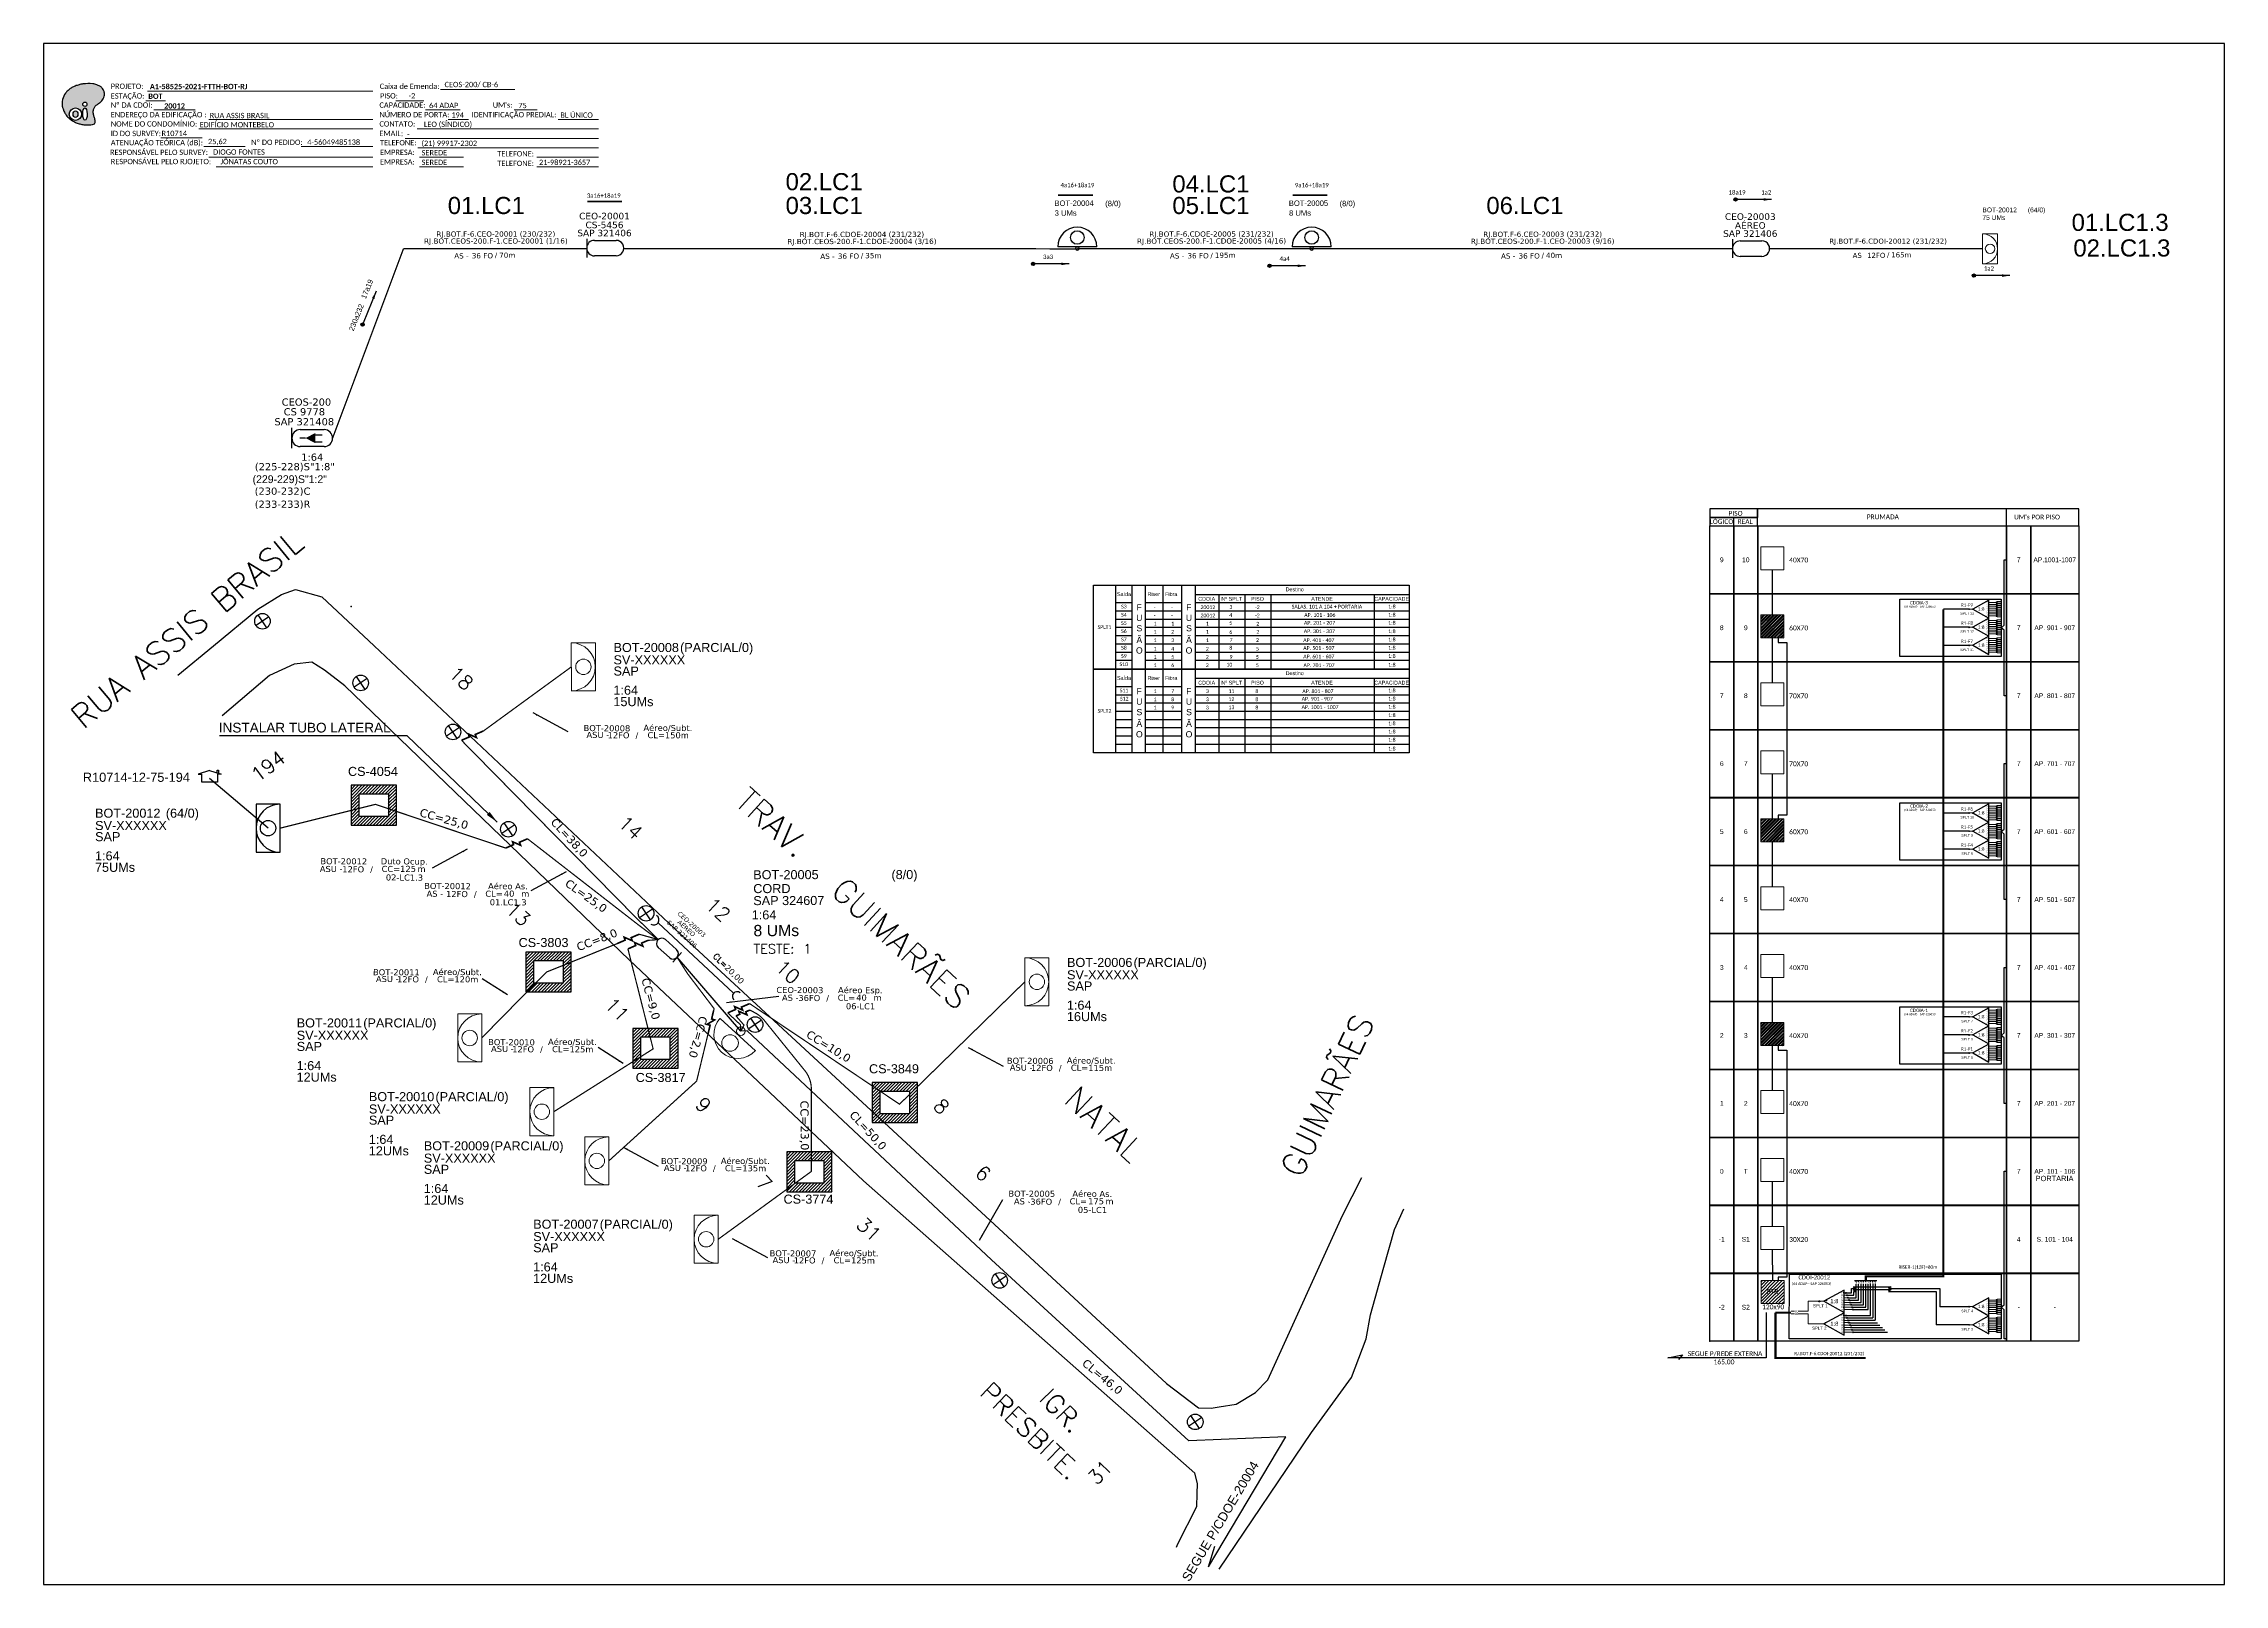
# Model space of a CAD drawing. Header units: millimetres. Extents: x 8709 to 9550, y -7102 to -6508.
import ezdxf
from ezdxf.enums import TextEntityAlignment as Align

# ---------------------------------------------------------------- set-up
doc = ezdxf.new("R2010")
doc.units = ezdxf.units.MM
for name, color, linetype in [('10.1-Caixas Subterrâneas', 5, 'Continuous'), ('20.4-CEOS', 1, 'Continuous'), ('20.5-CEO', 1, 'Continuous'), ('AS BUILT', 10, 'Continuous'), ('CAP a instalar', 1, 'Continuous'), ('celulas gpon', 7, 'Continuous'), ('CORDOALHA BLOCO NOVO', 7, 'Continuous'), ('DIVFACE', 252, 'Continuous'), ('DIVLOTE', 252, 'Continuous'), ('DROP DE CLIENTE', 140, 'Continuous'), ('DUVIDAS', 252, 'Continuous'), ('label_cabos', 7, 'Continuous'), ('MUB', 252, 'Continuous'), ('Postes Existentes NA', 1, 'Continuous'), ('Seta indicação do cabo', 7, 'Continuous'), ('Subida Lateral', 5, 'Continuous'), ('surveys', 7, 'Continuous'), ('surveys legendas', 7, 'Continuous'), ('texto', 255, 'Continuous'), ('VPORT', 7, 'Continuous')]:
    doc.layers.add(name, color=color, linetype=linetype)
for name, color, linetype, lineweight in [("20.0-LEGENDA DOS CDO'S", 1, 'Continuous', 0), ('20.1-CDO_INTERIOR', 1, 'Continuous', 0), ('20.2-CDO_POSTE', 1, 'Continuous', 5), ('20.6-CORDOALHA_SUPORTE', 7, 'Continuous', 25), ('40.1-ETIQUETAS', 1, 'Continuous', 20), ('CORDOALHA_SUPORTE', 7, 'Continuous', 25)]:
    doc.layers.add(name, color=color, linetype=linetype, lineweight=lineweight)
doc.styles.add('ARIAL', font='arial.ttf')
doc.styles.add('DIGICADE', font='arial.ttf')
doc.styles.add('ROMANS', font='romans.shx')
doc.styles.add('siredit', font='verdana.ttf')
doc.styles.add('WMF-Calibri0', font='calibri.ttf')
doc.styles.add('WMF-Calibri1', font='calibrib.ttf')
doc.linetypes.add('FENCELINE1', pattern='A,0.25,-0.1,[133,ltypeshp.shx,S=0.1,R=0,X=-0.1,Y=0],-0.1,1', length=1.45)
doc.linetypes.add('RESERVA', pattern='A,0.5,-0.15,["RESERVA",Standard,S=0.18,R=0,X=0,Y=-0.1],-1.3', length=1.95)
doc.dimstyles.new('CC', dxfattribs={"dimtxt": 1, "dimasz": 2, "dimexe": 0.18, "dimexo": 0.0625, "dimgap": 0.09, "dimtad": 0, "dimdec": 0, "dimrnd": 1, "dimzin": 0, "dimdsep": 46, "dimtxsty": 'siredit', "dimblk": 'NONE', "dimcen": 0, "dimse1": 1, "dimse2": 1, "dimsd1": 1, "dimsd2": 1, "dimclrt": 7, "dimadec": 0, "dimazin": 0, "dimtfac": 1, "dimtdec": 0, "dimtofl": 0, "dimtmove": 0, "dimatfit": 3, "dimfxl": 0, "dimtolj": 1, "dimtzin": 0, "dimarcsym": 0})
doc.dimstyles.new('ISO-25', dxfattribs={"dimtxt": 2.5, "dimasz": 2.5, "dimexe": 1.25, "dimexo": 0.625, "dimtad": 1, "dimtxsty": 'Standard', "dimcen": 2.5, "dimadec": 0, "dimazin": 0, "dimtfac": 1, "dimtmove": 0, "dimatfit": 3, "dimfxl": 0, "dimarcsym": 0})
pattern_1 = [(45, (0, 0), (-0.62979246, 0.62979246), []), (45, (0, 0.4453), (-0.62979246, 0.62979246), [])]

# ---------------------------------------------------------------- blocks, each defined once
blk = doc.blocks.new('ANDAR_MAIOR')
for points in [[(0, 32.7), (11.6, 32.7), (11.6, 0), (0, 0)], [(11.6, 32.7), (23.1, 32.7), (23.1, 0), (11.6, 0)], [(23.1, 32.7), (143.1, 32.7), (143.1, 0), (23.1, 0)], [(143.1, 32.7), (154.7, 32.7), (154.7, 0), (143.1, 0)], [(154.7, 32.7), (177.9, 32.7), (177.9, 0), (154.7, 0)]]:
    blk.add_lwpolyline(points, close=True)
blk.add_point((0, 0))
at = {"style": 'ARIAL', "flags": 4}
for tag, p in [('LOGICO', (5.8, 16.4)), ('REAL', (17.4, 16.4)), ("UC'S POR PISO", (148.9, 16.4)), ('N°DOS_APS', (166.3, 16.4))]:
    blk.add_attdef(tag, text='', height=2.3, dxfattribs=at).set_placement(p, align=Align.MIDDLE_CENTER)
blk = doc.blocks.new('A$C4360606C')
at = {"color": 0}
for points in [[(0, 4.1), (23.1, 4.1), (23.1, 8.2), (0, 8.2)], [(0, 0), (23.1, 0), (23.1, 4.1), (0, 4.1)]]:
    blk.add_lwpolyline(points, close=True, dxfattribs=at)
for points in [[(11.6, 0), (11.6, 4.1)], [(23.1, 0), (177.9, 0), (177.9, 8.2), (23.1, 8.2), (23.1, 8.2), (23.1, 4.1)], [(143.1, 0), (143.1, 8.2)]]:
    blk.add_lwpolyline(points)
at = {"color": 0, "style": 'WMF-Calibri0'}
for s, p in [('  LÓGICO', (-1.6, 0.9)), ('     PISO', (5, 4.9)), ('    REAL', (10.2, 0.9)), ('PRUMADA', (75.7, 3.2)), ("UM's POR PISO", (146.7, 3.1))]:
    blk.add_text(s, height=2.3, dxfattribs=at).set_placement(p)
blk = doc.blocks.new('SPLT_1-8_DIV_DIR')
h = blk.add_hatch(color=3)
h.dxf.hatch_style = 1
edge = h.paths.add_edge_path()
edge.add_arc((12.8, 4), 0.242, 0, 360)
h = blk.add_hatch(color=3)
h.dxf.hatch_style = 1
edge = h.paths.add_edge_path()
edge.add_arc((13.3, 2.9), 0.242, 0, 360)
h = blk.add_hatch(color=3)
h.dxf.hatch_style = 1
edge = h.paths.add_edge_path()
edge.add_arc((13.8, 1.7), 0.242, 0, 360)
h = blk.add_hatch(color=3)
h.dxf.hatch_style = 1
edge = h.paths.add_edge_path()
edge.add_arc((14.3, 0.6), 0.242, 0, 360)
h = blk.add_hatch(color=3)
h.dxf.hatch_style = 1
edge = h.paths.add_edge_path()
edge.add_arc((14.8, -0.6), 0.242, 0, 360)
h = blk.add_hatch(color=3)
h.dxf.hatch_style = 1
edge = h.paths.add_edge_path()
edge.add_arc((15.3, -1.7), 0.242, 0, 360)
h = blk.add_hatch(color=3)
h.dxf.hatch_style = 1
edge = h.paths.add_edge_path()
edge.add_arc((15.8, -2.9), 0.242, 0, 360)
h = blk.add_hatch(color=3)
h.dxf.hatch_style = 1
edge = h.paths.add_edge_path()
edge.add_arc((16.3, -4), 0.242, 0, 360)
at = {"color": 1, "lineweight": 0}
blk.add_lwpolyline([(2.2, 0), (0, 0)], dxfattribs=at)
at = {"color": 1}
blk.add_lwpolyline([(11.9, 5.4), (2.2, 0), (11.9, -5.4), (11.9, 5.4)], dxfattribs=at)
at = {"color": 7, "lineweight": 0}
for points in [[(12.8, 4), (11.9, 4)], [(11.9, 2.9), (13.3, 2.9)], [(11.9, 1.7), (13.8, 1.7)], [(11.9, 0.6), (14.3, 0.6)], [(11.9, -0.6), (14.8, -0.6)], [(11.9, -1.7), (15.3, -1.7)], [(11.9, -2.9), (15.8, -2.9)], [(11.9, -4), (16.3, -4)]]:
    blk.add_lwpolyline(points, dxfattribs=at)
at = {"color": 3}
for centre in [(12.8, 4), (13.3, 2.9), (13.8, 1.7), (14.3, 0.6), (14.8, -0.6), (15.3, -1.7), (15.8, -2.9), (16.3, -4)]:
    blk.add_circle(centre, 0.242, dxfattribs=at)
at = {"color": 1, "style": 'ARIAL'}
for s, height, p in [('1:8', 2, (5.3, -0.9)), ('S1', 0.75, (10.5, 3.8)), ('S2', 0.75, (10.5, 2.6)), ('S3', 0.75, (10.5, 1.4)), ('S4', 0.75, (10.5, 0.2)), ('S5', 0.75, (10.5, -1)), ('S6', 0.75, (10.5, -2.1)), ('S7', 0.75, (10.5, -3.2)), ('S8', 0.75, (10.5, -4.4))]:
    blk.add_text(s, height=height, dxfattribs=at).set_placement(p)
blk = doc.blocks.new('SPLITTER_')
blk.add_point((0, 0))
at = {"style": 'ARIAL', "flags": 4}
blk.add_attdef('SPLT', (0, -3.3), '', height=1.5, dxfattribs=at)
blk = doc.blocks.new('SPLT_1-8_SC-APC')
at = {"color": 1, "lineweight": 0}
blk.add_lwpolyline([(-17, -7.5), (-19.3, -7.5)], dxfattribs=at)
at = {"color": 1}
blk.add_lwpolyline([(-7.4, -2.1), (-17, -7.5), (-7.4, -13), (-7.4, -2.1)], dxfattribs=at)
at = {"color": 3, "lineweight": 0}
for points in [[(-3, -3.5), (-7.4, -3.5)], [(-7.4, -4.7), (-3, -4.7)], [(-7.4, -5.8), (-3, -5.8)], [(-7.4, -7), (-3, -7)], [(-7.4, -8.1), (-3, -8.1)], [(-7.4, -9.3), (-3, -9.3)], [(-7.4, -10.4), (-3, -10.4)], [(-7.4, -11.6), (-3, -11.6)], [(-2.4, -3), (-2.4, -4)], [(-2.4, -3), (0, -3)], [(-2.4, -4), (0, -4)], [(-2.4, -4.2), (-2.4, -5.2)], [(-2.4, -4.2), (0, -4.2)], [(-2.4, -5.2), (0, -5.2)], [(-2.4, -5.3), (-2.4, -6.3)], [(-2.4, -5.3), (0, -5.3)], [(-2.4, -6.3), (0, -6.3)], [(-2.4, -6.5), (-2.4, -7.5)], [(-2.4, -6.5), (0, -6.5)], [(-2.4, -7.5), (0, -7.5)], [(-2.4, -7.6), (-2.4, -8.6)], [(-2.4, -7.6), (0, -7.6)], [(-2.4, -8.6), (0, -8.6)], [(-2.4, -8.8), (-2.4, -9.8)], [(-2.4, -8.8), (0, -8.8)], [(-2.4, -9.8), (0, -9.8)], [(-2.4, -9.9), (-2.4, -10.9)], [(-2.4, -9.9), (0, -9.9)], [(-2.4, -10.9), (0, -10.9)], [(-2.4, -11.1), (-2.4, -12.1)], [(-2.4, -11.1), (0, -11.1)], [(-2.4, -12.1), (0, -12.1)]]:
    blk.add_lwpolyline(points, dxfattribs=at)
for points in [[(-3, -3.2), (-2.4, -3.2), (-2.4, -3.8), (-3, -3.8)], [(-3, -4.4), (-2.4, -4.4), (-2.4, -5), (-3, -5)], [(-3, -5.5), (-2.4, -5.5), (-2.4, -6.1), (-3, -6.1)], [(-3, -6.7), (-2.4, -6.7), (-2.4, -7.3), (-3, -7.3)], [(-3, -7.8), (-2.4, -7.8), (-2.4, -8.4), (-3, -8.4)], [(-3, -9), (-2.4, -9), (-2.4, -9.6), (-3, -9.6)], [(-3, -10.1), (-2.4, -10.1), (-2.4, -10.7), (-3, -10.7)], [(-3, -11.3), (-2.4, -11.3), (-2.4, -11.9), (-3, -11.9)]]:
    blk.add_lwpolyline(points, close=True, dxfattribs=at)
at = {"color": 1, "style": 'ARIAL'}
for s, height, p in [('1:8', 2, (-13.9, -8.4)), ('S1', 0.75, (-8.7, -3.8)), ('S2', 0.75, (-8.7, -5)), ('S3', 0.75, (-8.7, -6.2)), ('S4', 0.75, (-8.7, -7.4)), ('S5', 0.75, (-8.7, -8.6)), ('S6', 0.75, (-8.7, -9.7)), ('S7', 0.75, (-8.7, -10.8)), ('S8', 0.75, (-8.7, -11.9))]:
    blk.add_text(s, height=height, dxfattribs=at).set_placement(p)
blk = doc.blocks.new('*U76')
at = {"color": 10}
for points in [[(41172, 12883), (40951, 13058)], [(40974, 12860), (41149, 13081)]]:
    blk.add_lwpolyline(points, dxfattribs=at)
blk.add_circle((41062, 12971), 141, dxfattribs=at)
blk = doc.blocks.new('*X79')
at = {"color": 0, "linetype": 'Continuous'}
for p, q in [((-1.25, 0.34099), (-0.49099, 1.1)), ((-1.25, 0.517767), (-0.667767, 1.1)), ((-1.25, 0.694544), (-0.844544, 1.1)), ((-1.25, 0.87132), (-1.02132, 1.1)), ((-1.25, 1.048097), (-1.198097, 1.1)), ((-1.25, 0.164214), (-0.8035, 0.610714)), ((-1.25, -0.012563), (-0.8035, 0.433937)), ((-1.25, -0.18934), (-0.8035, 0.25716)), ((-1.25, -0.366117), (-0.8035, 0.080383)), ((-0.789214, 0.625), (-0.314214, 1.1)), ((-0.612437, 0.625), (-0.137437, 1.1)), ((-0.43566, 0.625), (0.03934, 1.1)), ((-0.258883, 0.625), (0.216117, 1.1)), ((-0.082107, 0.625), (0.392893, 1.1)), ((0.09467, 0.625), (0.56967, 1.1)), ((0.271447, 0.625), (0.746447, 1.1)), ((0.448223, 0.625), (0.923223, 1.1)), ((0.625, 0.625), (1.1, 1.1)), ((0.801777, 0.625), (1.25, 1.073223)), ((0.8035, 0.449947), (1.25, 0.896447)), ((0.8035, 0.27317), (1.25, 0.71967)), ((0.8035, 0.096393), (1.25, 0.542893)), ((0.8035, -0.080383), (1.25, 0.366117)), ((0.8035, -0.25716), (1.25, 0.18934)), ((0.8035, -0.433937), (1.25, 0.012563)), ((-1.25, -0.542893), (-0.8035, -0.096393)), ((-1.25, -0.71967), (-0.8035, -0.27317)), ((-1.25, -0.896447), (-0.8035, -0.449947)), ((-1.25, -1.073223), (-0.801777, -0.625)), ((-1.1, -1.1), (-0.625, -0.625)), ((-0.923223, -1.1), (-0.448223, -0.625)), ((-0.746447, -1.1), (-0.271447, -0.625)), ((-0.56967, -1.1), (-0.09467, -0.625)), ((-0.392893, -1.1), (0.082107, -0.625)), ((-0.216117, -1.1), (0.258883, -0.625)), ((-0.03934, -1.1), (0.43566, -0.625)), ((0.137437, -1.1), (0.612437, -0.625)), ((0.314214, -1.1), (0.789214, -0.625)), ((0.49099, -1.1), (1.25, -0.34099)), ((0.667767, -1.1), (1.25, -0.517767)), ((0.8035, -0.610714), (1.25, -0.164214)), ((0.844544, -1.1), (1.25, -0.694544)), ((1.02132, -1.1), (1.25, -0.87132)), ((1.198097, -1.1), (1.25, -1.048097))]:
    blk.add_line(p, q, dxfattribs=at)
blk = doc.blocks.new('MANHOLE_MQ')
at = {"color": 0, "linetype": 'Continuous'}
for p, q in [((0.00000623, 0.00000569), (-0.00000627, 0.00000569)), ((-0.00000627, 0.00000569), (-0.00000627, -0.00000531)), ((-0.00000404, 0.00000331), (0.00000399, 0.00000331)), ((-0.00000404, -0.00000294), (-0.00000404, 0.00000331)), ((0.00000399, 0.00000331), (0.00000399, -0.00000294)), ((0.00000623, -0.00000531), (0.00000623, 0.00000569)), ((-0.00000627, -0.00000531), (0.00000623, -0.00000531)), ((0.00000399, -0.00000294), (-0.00000404, -0.00000294)), ((0.00000399, -0.00000294), (0.00000399, -0.00000294))]:
    blk.add_line(p, q, dxfattribs=at)
at = {"color": 0, "linetype": 'Continuous', "xscale": 5e-06, "yscale": 5e-06, "zscale": 1e-05}
blk.add_blockref('*X79', (-0.00000002, 0.00000019), dxfattribs=at)
blk = doc.blocks.new('*U80')
at = {"color": 0}
blk.add_line((2.14, -0.58), (-2.1, -0.68), dxfattribs=at)
for centre, radius in [((0, 0.38), 0.733), ((0.03, -1.03), 0.393)]:
    blk.add_circle(centre, radius, dxfattribs=at)
blk.add_arc((0.02, -0.63), 2.12, 1.3782, 181.3782, dxfattribs=at)
blk = doc.blocks.new('*U82')
at = {"layer": '20.5-CEO'}
for p, q in [((-1.56, 1.26), (1.8, 1.26)), ((1.8, -1.13), (-1.56, -1.13))]:
    blk.add_line(p, q, dxfattribs=at)
blk.add_lwpolyline([(3, -1.38), (3, 1.51)], dxfattribs=at)
for centre, start, end in [((-1.56, 0.07), 90, 270), ((1.8, 0.07), 270, 90)]:
    blk.add_arc(centre, 1.2, start, end, dxfattribs=at)
at = {"layer": '20.5-CEO', "color": 7, "style": 'siredit'}
for tag, p in [('FID', (0.11, 5.61)), ('LOCAL', (0.12, 4.23)), ('SAP', (0.12, 2.97)), ('FIBRAS_RESERVA', (0.12, -1.94))]:
    blk.add_attdef(tag, text='', height=1.01, dxfattribs=at).set_placement(p, align=Align.TOP_CENTER)
for tag, flags, p in [('ID_ATIVIDADE', 3, (0.11, -3.51)), ('FATOR', 1, (0.11, -4.82))]:
    blk.add_attdef(tag, text='', height=1.01, dxfattribs=dict(at, flags=flags)).set_placement(p, align=Align.TOP_CENTER)
at = {"layer": '20.5-CEO', "color": 7, "style": 'siredit', "flags": 3}
blk.add_attdef('QTDE', (-4.88, -7.06), '', height=1.01, dxfattribs=at)
blk = doc.blocks.new('CDOI_CT_DRT')
at = {"layer": '20.1-CDO_INTERIOR', "color": 8, "lineweight": 18}
blk.add_lwpolyline([(1.01, -0.75), (1.01, 3.5), (-1.12, 3.5), (-1.11, -0.75)], close=True, dxfattribs=at)
blk.add_circle((-0.05, 1.38), 0.68, dxfattribs=at)
blk.add_arc((-1.12, 1.38), 2.12, 270.0531, 90.0531, dxfattribs=at)
at = {"layer": "20.0-LEGENDA DOS CDO'S", "color": 8, "style": 'ARIAL'}
for tag, p in [('SURVEY', (2.61, 1.6)), ('CDO_N', (2.61, 2.69)), ('SAP', (2.61, 0.61)), ('1:XX', (2.6, -1.08)), ('UMS', (2.6, -2.09))]:
    blk.add_attdef(tag, p, '', height=0.8, rotation=359.9724, dxfattribs=at)
blk.add_attdef('FIBRAS_UTILIZADAS', text='', height=0.8, rotation=359.9724, dxfattribs=at).set_placement((10.32, 2.69), align=Align.CENTER)
blk = doc.blocks.new('CDOI_CT_ESQ')
at = {"layer": '20.1-CDO_INTERIOR', "color": 8, "lineweight": 18}
blk.add_lwpolyline([(4.92, -0.36), (4.92, 3.89), (7.04, 3.89), (7.05, -0.36)], close=True, dxfattribs=at)
blk.add_circle((5.98, 1.76), 0.68, dxfattribs=at)
blk.add_arc((7.04, 1.76), 2.12, 90.0531, 270.0531, dxfattribs=at)
at = {"layer": "20.0-LEGENDA DOS CDO'S", "color": 8, "style": 'ARIAL'}
for tag, p in [('CDO_N', (-9.3, 2.69)), ('SURVEY', (-9.3, 1.6)), ('SAP', (-9.3, 0.61)), ('1:XX', (-9.31, -1.08)), ('UMS', (-9.31, -2.09))]:
    blk.add_attdef(tag, p, '', height=0.8, rotation=359.9724, dxfattribs=at)
blk.add_attdef('FIBRAS_UTILIZADAS', text='', height=0.8, rotation=359.9724, dxfattribs=at).set_placement((-1.59, 2.69), align=Align.CENTER)
blk = doc.blocks.new('Inst CDOE-8 CAIXA DIST OPT CDOE 48F_8D C_SPL OPTAP')
at = {"layer": "20.0-LEGENDA DOS CDO'S", "color": 0, "style": 'ARIAL'}
for tag, p, height in [('FID', (0.12, 5.25), 0.8), ('FIBRAS_UTILIZADAS', (2.38, 5.26), 0.8), ('CORDOALHA', (0.12, 4.02), 0.8), ('1:XX', (-0.01, 1.7), 0.8), ('SAP', (0.12, 2.96), 0.8), ('UMS', (0.14, 0.22), 1)]:
    blk.add_attdef(tag, p, '', height=height, rotation=0.118, dxfattribs=at)
at = {"layer": "20.0-LEGENDA DOS CDO'S", "color": 0}
for tag, p, style, flags in [('ID_ATIVIDADE', (0.12, 6.47), 'ARIAL', 3), ('FATOR', (7.92, 6.47), 'ARIAL', 1), ('QTDE', (0.23, -0.97), 'DIGICADE', 3)]:
    blk.add_attdef(tag, p, '', height=0.8, rotation=0.118, dxfattribs=dict(at, style=style, flags=flags))
blk = doc.blocks.new('Teste  FTTH')
at = {"color": 0, "lineweight": 0, "style": 'ROMANS'}
for tag, p in [('TESTE', (-2.3, -0.29)), ('QTDE', (0.21, -0.29))]:
    blk.add_attdef(tag, p, '', height=0.48, dxfattribs=at)
for tag, p, flags in [('FID', (-2.23, -1.25), 1), ('FATOR', (-2.23, -2.03), 3), ('ID_ATIVIDADE', (-2.23, -2.72), 3)]:
    blk.add_attdef(tag, p, '', height=0.48, dxfattribs=dict(at, flags=flags))
blk = doc.blocks.new('LEGENDA DOS CABOS')
at = {"layer": 'label_cabos', "color": 0, "style": 'siredit'}
for tag, p in [('TIPO_CABO', (2.74, 0.52)), ('ID', (4.24, 1.63)), ('CABO', (6.16, 0.47)), ('/', (9.19, 0.47)), ('METROS', (14.36, 0.47)), ('XX', (14.31, 1.67))]:
    blk.add_attdef(tag, text='', height=1, rotation=359.69, dxfattribs=at).set_placement(p, align=Align.MIDDLE_CENTER)
blk = doc.blocks.new('Inst CB AS CFOA-SM-AS-80-TS-36')
at = {"layer": 'label_cabos', "color": 0, "style": 'siredit'}
for tag, flags, p in [('ID_ATIVIDADE', 3, (1.31, 2.67)), ('FATOR', 1, (11.56, 2.55))]:
    blk.add_attdef(tag, text='', height=1, rotation=359.69, dxfattribs=dict(at, flags=flags)).set_placement(p, align=Align.MIDDLE_CENTER)
for tag, p in [('TIPO_CABO', (1.76, 0)), ('DESTINO_CABO', (3.13, 1.26)), ('CABO', (4.69, -0.05)), ('/', (7.71, -0.05)), ('LANCE', (10.81, 0)), ('TIPO_CABO', (13.11, 1.24)), ('UND', (15.96, 0)), ('FID', (13.15, -1.41))]:
    blk.add_attdef(tag, text='', height=1, rotation=359.69, dxfattribs=at).set_placement(p, align=Align.MIDDLE_CENTER)
blk.add_attdef('QTDE', (12.43, -0.47), '', height=1, rotation=359.69, dxfattribs=at)
blk = doc.blocks.new('_None')
blk = doc.blocks.new('Inst CB ESP CFOA-SM-AS-80-TS-36')
at = {"layer": 'label_cabos', "color": 0, "style": 'siredit'}
for tag, flags, p in [('ID_ATIVIDADE', 3, (1.31, 2.67)), ('FATOR', 1, (11.56, 2.55))]:
    blk.add_attdef(tag, text='', height=1, rotation=359.69, dxfattribs=dict(at, flags=flags)).set_placement(p, align=Align.MIDDLE_CENTER)
for tag, p in [('TIPO_CABO', (1.76, 0)), ('DESTINO_CABO', (3.13, 1.26)), ('CABO', (4.69, -0.05)), ('/', (7.71, -0.05)), ('LANCE', (10.81, 0)), ('TIPO_CABO', (13.11, 1.24)), ('UND', (15.96, 0)), ('FID', (13.15, -1.41))]:
    blk.add_attdef(tag, text='', height=1, rotation=359.69, dxfattribs=at).set_placement(p, align=Align.MIDDLE_CENTER)
blk.add_attdef('QTDE', (12.43, -0.47), '', height=1, rotation=359.69, dxfattribs=at)
blk = doc.blocks.new('Inst CORD BENZINAL 4.55MM 3F (sem recursos)')
at = {"layer": '20.6-CORDOALHA_SUPORTE', "color": 0, "lineweight": 0, "style": 'ROMANS'}
for tag, p, flags in [('FATOR', (-5.2, -4.44), 3), ('ID_ATIVIDADE', (-5.2, -6.67), 3), ('FID', (-5.2, -8.9), 1)]:
    blk.add_attdef(tag, p, '', height=1, dxfattribs=dict(at, flags=flags))
blk.add_attdef('LANCE', text='', height=1, dxfattribs=at).set_placement((-0.54, -2.21), align=Align.RIGHT)
at = {"layer": '20.6-CORDOALHA_SUPORTE', "color": 0, "style": 'siredit'}
blk.add_attdef('QTDE', (-0.54, -2.21), '', height=1, rotation=359.69, dxfattribs=at)
blk = doc.blocks.new('Inst CB DT OCUP CFOA-SM-ASU-120-S-12')
at = {"layer": 'label_cabos', "color": 0, "style": 'siredit'}
for tag, flags, p in [('ID_ATIVIDADE', 3, (1.31, 2.67)), ('FATOR', 1, (11.56, 2.55))]:
    blk.add_attdef(tag, text='', height=1, rotation=359.69, dxfattribs=dict(at, flags=flags)).set_placement(p, align=Align.MIDDLE_CENTER)
for tag, p in [('TIPO_CABO', (1.26, 0)), ('DESTINO_CABO', (3.13, 1.26)), ('CABO', (4.69, -0.05)), ('/', (7.71, -0.05)), ('LANCE', (10.91, 0)), ('TIPO_CABO', (13.11, 1.24)), ('UND', (15.96, 0)), ('FID', (13.15, -1.41))]:
    blk.add_attdef(tag, text='', height=1, rotation=359.69, dxfattribs=at).set_placement(p, align=Align.MIDDLE_CENTER)
blk.add_attdef('QTDE', (12.43, -0.47), '', height=1, rotation=359.69, dxfattribs=at)
blk = doc.blocks.new('Inst CB AS CFOA-SM-AS-120-S-12 A')
at = {"layer": 'label_cabos', "color": 0, "style": 'siredit'}
for tag, flags, p in [('ID_ATIVIDADE', 3, (1.31, 2.67)), ('FATOR', 1, (11.56, 2.55))]:
    blk.add_attdef(tag, text='', height=1, rotation=359.69, dxfattribs=dict(at, flags=flags)).set_placement(p, align=Align.MIDDLE_CENTER)
for tag, p in [('TIPO_CABO', (1.26, 0)), ('DESTINO_CABO', (3.13, 1.26)), ('CABO', (4.69, -0.05)), ('/', (7.71, -0.05)), ('LANCE', (10.81, 0)), ('TIPO_CABO', (13.11, 1.24)), ('UND', (15.96, 0)), ('FID', (13.15, -1.41))]:
    blk.add_attdef(tag, text='', height=1, rotation=359.69, dxfattribs=at).set_placement(p, align=Align.MIDDLE_CENTER)
blk.add_attdef('QTDE', (12.43, -0.47), '', height=1, rotation=359.69, dxfattribs=at)
blk = doc.blocks.new('ETIQUETA_RS5F')
at = {"layer": '40.1-ETIQUETAS', "color": 0, "style": 'siredit'}
blk.add_text('/', height=1.5, dxfattribs=at).set_placement((1.55, -1.95), align=Align.MIDDLE_RIGHT)
for tag, p in [('ETIQUETA_R_SECUNDARIA', (1.18, 2.1)), ('ETIQUETA_R_PRIMARIA', (1.18, 4.1)), ('F_ATIVAS/F_MORTAS', (1.11, -4.24))]:
    blk.add_attdef(tag, text='', height=1.5, dxfattribs=at).set_placement(p, align=Align.MIDDLE_CENTER)
for tag, p in [('TIPO_CABO', (-6.62, -2.12)), ('CAP_CABO', (0.37, -2.09))]:
    blk.add_attdef(tag, text='', height=1.5, dxfattribs=at).set_placement(p, align=Align.MIDDLE_RIGHT)
blk.add_attdef('METROS', text='', height=1.5, dxfattribs=at).set_placement((2.11, -1.95), align=Align.MIDDLE_LEFT)
for tag, p in [('FUSÃO_1', (0.82, -8.39)), ('FUSÃO_2', (0.82, -10.6)), ('FUSÃO_3', (0.82, -12.93)), ('FUSÃO_4', (0.82, -15.14)), ('FUSÃO_5', (0.82, -17.16))]:
    blk.add_attdef(tag, text='', height=1.5, dxfattribs=at).set_placement(p, align=Align.CENTER)
blk = doc.blocks.new('CEO_CT_DRT')
at = {"layer": '20.5-CEO', "color": 0}
for p, q in [((-1.56, 1.26), (1.8, 1.26)), ((1.8, -1.13), (-1.56, -1.13))]:
    blk.add_line(p, q, dxfattribs=at)
blk.add_lwpolyline([(-2.75, 1.51), (-2.75, -1.38)], dxfattribs=at)
for centre, start, end in [((-1.56, 0.07), 90, 270), ((1.8, 0.07), 270, 90)]:
    blk.add_arc(centre, 1.2, start, end, dxfattribs=at)
at = {"layer": '20.5-CEO', "color": 7, "style": 'siredit'}
for tag, p in [('CEO_Nº', (0.12, 5.61)), ('LOCAL', (0.12, 4.23)), ('SAP', (0.12, 2.97)), ('FIBRAS_RESERVA', (0.12, -1.94))]:
    blk.add_attdef(tag, text='', height=1.01, dxfattribs=at).set_placement(p, align=Align.TOP_CENTER)
blk = doc.blocks.new('CEOS_RP_CT_DRT')
at = {"layer": '20.4-CEOS', "color": 0}
for p, q in [((-4.54, 1.19), (-1.19, 1.19)), ((-1.19, -1.19), (-4.54, -1.19))]:
    blk.add_line(p, q, dxfattribs=at)
for points in [[(-5.73, -1.43), (-5.73, 1.44)], [(-3.79, 0), (-4.59, 0)], [(-2.47, 0.48), (-1.45, 0.48)], [(-2.47, -0.52), (-1.45, -0.52)]]:
    blk.add_lwpolyline(points, dxfattribs=at)
blk.add_lwpolyline([(-3.79, 0, 0, 1.47, 0), (-2.41, 0, 1.47, 1.47, 0)], format="xyseb", dxfattribs=at)
for centre, start, end in [((-4.54, 0), 90, 270), ((-1.19, 0), 270, 90)]:
    blk.add_arc(centre, 1.19, start, end, dxfattribs=at)
at = {"layer": '20.4-CEOS', "color": 7, "style": 'siredit'}
for tag, p in [('Nº_DA_CEOS', (-2.86, 5.6)), ('LOCAL', (-2.86, 4.24)), ('SAP', (-2.86, 2.78)), ('RACIO_SPLITAGEM', (-2.86, -1.88)), ('FIBRAS_SPLITTER', (-2.86, -3.58)), ('FIBRAS_TOP_C', (-2.86, -5.08)), ('RESERVA_FINAIS', (-2.86, -6.39))]:
    blk.add_attdef(tag, text='', height=1.01, dxfattribs=at).set_placement(p, align=Align.TOP_CENTER)
blk = doc.blocks.new('CDOE-TEXTO PADRÃO')
at = {"layer": "20.0-LEGENDA DOS CDO'S", "color": 0, "style": 'ARIAL'}
for tag, p in [('CDO_N', (0.49, 7.39)), ('SAP', (0.51, 1.67)), ('CORDOALHA', (0.5, 4.33)), ('SPLITER_1', (0.59, -0.91)), ('(XX-XX_F)S', (0.54, -8.29)), ('SPLITER_2', (0.6, -3.55)), ('(XX-XX_L)S', (0.55, -10.83)), ('UMS', (0.55, -13.15))]:
    blk.add_attdef(tag, p, '', height=1.7, rotation=0.11799, dxfattribs=at)
blk.add_attdef('FIBRAS_UTILIZADAS', text='', height=1.7, rotation=0.11799, dxfattribs=at).set_placement((19.77, 7.43), align=Align.CENTER)
blk = doc.blocks.new('CDOI_INT')
at = {"layer": '20.1-CDO_INTERIOR', "color": 0, "lineweight": 18}
blk.add_lwpolyline([(4.25, -4.25), (4.25, 4.25), (0, 4.25), (0, -4.25)], close=True, dxfattribs=at)
blk.add_circle((2.12, 0), 1.36, dxfattribs=at)
blk.add_arc((0, 0), 4.25, 270, 90, dxfattribs=at)
at = {"layer": "20.0-LEGENDA DOS CDO'S", "color": 0, "style": 'ARIAL'}
for tag, p in [('SAP', (-0.08, 6.23)), ('CDO_N', (-0.08, 10.38)), ('SURVEY', (-0.08, 8.2)), ('SPLITER_1', (21.18, 10.38)), ('SPLITER_2', (21.19, 8.68)), ('1:XX', (5.94, -2.22)), ('UMS', (5.94, -4.24))]:
    blk.add_attdef(tag, p, '', height=1.36, dxfattribs=at)
blk.add_attdef('FIBRAS_UTILIZADAS', text='', height=1.36, dxfattribs=at).set_placement((15.34, 10.38), align=Align.CENTER)
blk = doc.blocks.new('SURVEY_SURVEY')
for p, q in [((0, 0.0000127), (-0.0000126, 0.000009)), ((-0.0000126, 0.000009), (-0.0000086, 0.000009)), ((-0.0000086, 0), (-0.0000086, 0.000009)), ((0.0000086, 0), (-0.0000086, 0)), ((0, 0.0000127), (0.0000126, 0.000009)), ((0.0000084, 0.0000132), (0.0000098, 0.0000132)), ((0.0000084, 0.0000103), (0.0000084, 0.0000132)), ((0.0000126, 0.000009), (0.0000086, 0.000009)), ((0.0000086, 0.000009), (0.0000086, 0)), ((0.0000098, 0.0000132), (0.0000098, 0.0000099))]:
    blk.add_line(p, q)
blk = doc.blocks.new('OI')
h = blk.add_hatch(color=40)
edge = h.paths.add_edge_path()
edge.add_spline(control_points=[(4.35, -0.67), (3.92, -0.99), (3.26, -1.5), (2.81, -2.59), (2.9, -3.5), (3.06, -4.27), (3.31, -4.85), (3.37, -5.39), (3.4, -5.88), (3.2, -6.4), (2.54, -6.61), (1.65, -6.63), (0.55, -6.67), (-0.56, -6.42), (-1.61, -6.14), (-2.77, -5.61), (-3.92, -4.77), (-4.89, -3.7), (-5.34, -2.65), (-5.6, -1.94), (-5.85, -0.96), (-5.71, 0.47), (-5.1, 2.02), (-4.14, 3.02), (-3.3, 3.61), (-2.37, 4.16), (-1.36, 4.44), (-0.56, 4.7), (0.79, 4.85), (2.24, 4.97), (3.79, 4.57), (4.67, 4.21), (5.44, 3.65), (5.76, 2.99), (6.03, 2.21), (6.01, 1.46), (5.72, 0.64), (5.31, 0.08), (4.88, -0.38), (4.51, -0.55), (4.35, -0.67)], knot_values=[0, 0, 0, 0, 1.60434, 2.417191, 3.427595, 4.282808, 4.776746, 5.304182, 5.888771, 6.258406, 6.858137, 7.79129, 8.986195, 10.124242, 11.187857, 12.242908, 13.953784, 15.414161, 16.515391, 17.349188, 17.675853, 19.552021, 21.515531, 22.568638, 23.63245, 24.621084, 25.782718, 26.745347, 27.142653, 29.870543, 31.004649, 31.921532, 32.709589, 33.801391, 34.042471, 35.192333, 35.971461, 36.628871, 37.254359, 37.836911, 37.836911, 37.836911, 37.836911], degree=3, periodic=0)
h.paths.add_polyline_path([(1.13, -0.87, -1), (-0.04, -0.87, -1)], flags=16)
edge = h.paths.add_edge_path(flags=16)
edge.add_ellipse((0.56, -3.59), major_axis=(-0.02, 1.71), ratio=0.361305, start_angle=0, end_angle=360)
h.paths.add_polyline_path([(-0.36, -3.62, -1), (-3.8, -3.62, -1)], flags=16)
edge = h.paths.add_edge_path(flags=0)
edge.add_ellipse((-2.08, -3.62), major_axis=(0, 0.885), ratio=0.758294, start_angle=0, end_angle=360)
at = {"color": 40}
for centre, radius in [((-2.08, -3.62), 1.72), ((0.54, -0.87), 0.587)]:
    blk.add_circle(centre, radius, dxfattribs=at)
blk.add_ellipse((-2.08, -3.62), major_axis=(0, 0.885), ratio=0.758294, start_param=-3.141592653589792, end_param=3.141592653589792, dxfattribs=at)
blk.add_ellipse((0.56, -3.59), major_axis=(-0.02, 1.71), ratio=0.361305, dxfattribs=at)
at = {"color": 40, "start_tangent": (-0.800898, -0.598801), "end_tangent": (-0.800898, -0.598801)}
blk.add_spline([(4.35, -0.67), (3.2, -1.78), (2.9, -2.54), (2.92, -3.55), (3.12, -4.38), (3.28, -4.85), (3.37, -5.37), (3.35, -5.95), (3.2, -6.29), (2.66, -6.55), (1.73, -6.63), (0.54, -6.62), (-0.58, -6.41), (-1.6, -6.11), (-2.56, -5.67), (-3.95, -4.67), (-4.89, -3.56), (-5.37, -2.56), (-5.64, -1.78), (-5.72, -1.46), (-5.63, 0.42), (-4.84, 2.22), (-4.13, 2.99), (-3.27, 3.62), (-2.4, 4.09), (-1.3, 4.47), (-0.37, 4.72), (0.02, 4.77), (2.75, 4.8), (3.85, 4.53), (4.69, 4.16), (5.31, 3.68), (5.85, 2.73), (5.93, 2.5), (5.94, 1.35), (5.67, 0.62), (5.29, 0.08), (4.84, -0.36), (4.35, -0.67)], degree=3, dxfattribs=at)
blk = doc.blocks.new('SETA 2')
at = {"layer": 'Seta indicação do cabo'}
h = blk.add_hatch(color=256, dxfattribs=at)
h.dxf.hatch_style = 1
h.paths.add_polyline_path([(348.974, 271.648, 1), (348.848, 271.648, 1)])
blk.add_circle((348.911, 271.648), 0.0626, dxfattribs=at)
blk.add_leader([(350.279, 271.648), (348.974, 271.648)], dimstyle='CC', override={"dimasz": 0.3}, dxfattribs=at)

msp = doc.modelspace()

# ---------------------------------------------------------------- hatches: boundary and pattern name
h = msp.add_hatch(color=3)
h.dxf.hatch_style = 1
edge = h.paths.add_edge_path()
edge.add_arc((9451.4, -6726.41), 0.164, 0, 360)
h = msp.add_hatch(color=3)
h.dxf.hatch_style = 1
edge = h.paths.add_edge_path()
edge.add_arc((9451.4, -6733.38), 0.164, 0, 360)
h = msp.add_hatch(color=3)
h.dxf.hatch_style = 1
edge = h.paths.add_edge_path()
edge.add_arc((9451.4, -6740.36), 0.164, 0, 360)
h = msp.add_hatch(color=3)
h.dxf.hatch_style = 1
edge = h.paths.add_edge_path()
edge.add_arc((9451.4, -6804.99), 0.164, 0, 360)
h = msp.add_hatch(color=3)
h.dxf.hatch_style = 1
edge = h.paths.add_edge_path()
edge.add_arc((9451.4, -6811.97), 0.164, 0, 360)
h = msp.add_hatch(color=3)
h.dxf.hatch_style = 1
edge = h.paths.add_edge_path()
edge.add_arc((9451.4, -6818.94), 0.164, 0, 360)
h = msp.add_hatch(color=3)
h.dxf.hatch_style = 1
edge = h.paths.add_edge_path()
edge.add_arc((9451.4, -6883.58), 0.164, 0, 360)
h = msp.add_hatch(color=3)
h.dxf.hatch_style = 1
edge = h.paths.add_edge_path()
edge.add_arc((9451.4, -6890.55), 0.164, 0, 360)
h = msp.add_hatch(color=3)
h.dxf.hatch_style = 1
edge = h.paths.add_edge_path()
edge.add_arc((9451.4, -6897.53), 0.164, 0, 360)
h = msp.add_hatch()
h.set_pattern_fill('ANSI31', color=1, scale=0.28052316, style=0)
h.paths.add_polyline_path([(9380.02, -6994.14), (9380.02, -6985.27), (9371.16, -6985.27), (9371.16, -6994.14)])
h.paths.add_polyline_path([(9373.81, -6990.42), (9377.63, -6990.42), (9377.63, -6988.47), (9373.81, -6988.47)], flags=24)
h = msp.add_hatch(color=3)
h.dxf.hatch_style = 1
edge = h.paths.add_edge_path()
edge.add_arc((9393.64, -6993.24), 0.205, 0, 360)
h = msp.add_hatch(color=3)
h.dxf.hatch_style = 1
edge = h.paths.add_edge_path()
edge.add_arc((9451.4, -6995.33), 0.164, 0, 360)
h = msp.add_hatch(color=3)
h.dxf.hatch_style = 1
h.paths.add_polyline_path([(9393.84, -7001.95, 1), (9393.43, -7001.95, 1)])
h = msp.add_hatch(color=3)
h.dxf.hatch_style = 1
edge = h.paths.add_edge_path()
edge.add_arc((9451.4, -7002.31), 0.164, 0, 360)
at = {"layer": 'VPORT'}
h = msp.add_hatch(dxfattribs=at)
h.set_pattern_fill('STEEL', color=1, scale=0.280523, style=0)
h.set_pattern_definition(pattern_1)
h.paths.add_polyline_path([(9379.92, -6728.61), (9371.05, -6728.61), (9371.05, -6737.48), (9379.92, -6737.48)])
h = msp.add_hatch(dxfattribs=at)
h.set_pattern_fill('STEEL', color=1, scale=0.280523, style=0)
h.set_pattern_definition(pattern_1)
h.paths.add_polyline_path([(9379.92, -6807.2), (9371.05, -6807.2), (9371.05, -6816.06), (9379.92, -6816.06)])
h = msp.add_hatch(dxfattribs=at)
h.set_pattern_fill('STEEL', color=1, scale=0.280523, style=0)
h.set_pattern_definition(pattern_1)
h.paths.add_polyline_path([(9379.92, -6885.78), (9371.05, -6885.78), (9371.05, -6894.65), (9379.92, -6894.65)])

# ---------------------------------------------------------------- linework, layer by layer
for p, q in [((9115.02, -6586.7), (9099.92, -6586.7)), ((9205.41, -6586.7), (9190.31, -6586.7)), ((9113.73, -6717.16), (9235.42, -6717.16)), ((9113.73, -6749.49), (9113.73, -6717.16)), ((9122.25, -6717.16), (9122.25, -6749.49)), ((9128.56, -6717.16), (9128.56, -6749.49)), ((9133.74, -6749.49), (9133.74, -6717.16)), ((9140.5, -6717.16), (9140.5, -6749.49)), ((9147.71, -6717.16), (9147.71, -6749.49)), ((9152.9, -6717.16), (9152.9, -6749.49)), ((9235.42, -6717.16), (9235.42, -6749.49)), ((9122.25, -6723.87), (9128.56, -6723.87)), ((9122.25, -6727.04), (9128.56, -6727.04)), ((9133.74, -6723.87), (9147.71, -6723.87)), ((9133.74, -6727.04), (9147.71, -6727.04)), ((9152.9, -6720.69), (9235.42, -6720.69)), ((9152.9, -6723.87), (9235.42, -6723.87)), ((9152.9, -6727.04), (9235.42, -6727.04)), ((9162.02, -6720.69), (9162.02, -6749.49)), ((9172.08, -6720.69), (9172.08, -6749.49)), ((9182.12, -6720.69), (9182.12, -6749.49)), ((9221.98, -6720.69), (9221.98, -6749.49)), ((9122.25, -6730.22), (9128.56, -6730.22)), ((9122.25, -6733.39), (9128.56, -6733.39)), ((9133.74, -6730.22), (9147.71, -6730.22)), ((9133.74, -6733.39), (9147.71, -6733.39)), ((9152.9, -6730.22), (9235.42, -6730.22)), ((9152.9, -6733.39), (9235.42, -6733.39)), ((9122.25, -6736.57), (9128.56, -6736.57)), ((9122.25, -6739.74), (9128.56, -6739.74)), ((9122.25, -6742.92), (9128.56, -6742.92)), ((9133.74, -6736.57), (9147.71, -6736.57)), ((9133.74, -6739.74), (9147.71, -6739.74)), ((9133.74, -6742.92), (9147.71, -6742.92)), ((9152.9, -6736.57), (9235.42, -6736.57)), ((9152.9, -6739.74), (9235.42, -6739.74)), ((9152.9, -6742.92), (9235.42, -6742.92)), ((9235.42, -6749.49), (9113.73, -6749.49)), ((9113.73, -6749.49), (9235.42, -6749.49)), ((9113.73, -6781.83), (9113.73, -6749.49)), ((9122.25, -6746.09), (9128.56, -6746.09)), ((9122.25, -6749.49), (9122.25, -6781.83)), ((9128.56, -6749.49), (9128.56, -6781.83)), ((9133.74, -6746.09), (9147.71, -6746.09)), ((9133.74, -6781.83), (9133.74, -6749.49)), ((9140.5, -6749.49), (9140.5, -6781.83)), ((9147.71, -6749.49), (9147.71, -6781.83)), ((9152.9, -6746.09), (9235.42, -6746.09)), ((9152.9, -6749.49), (9152.9, -6781.83)), ((9152.9, -6753.02), (9235.42, -6753.02)), ((9162.02, -6753.02), (9162.02, -6781.83)), ((9172.08, -6753.02), (9172.08, -6781.83)), ((9182.12, -6753.02), (9182.12, -6781.83)), ((9221.98, -6753.02), (9221.98, -6781.83)), ((9235.42, -6749.49), (9235.42, -6781.83)), ((9122.25, -6756.2), (9128.56, -6756.2)), ((9122.25, -6759.37), (9128.56, -6759.37)), ((9133.74, -6756.2), (9147.71, -6756.2)), ((9133.74, -6759.37), (9147.71, -6759.37)), ((9152.9, -6756.2), (9235.42, -6756.2)), ((9152.9, -6759.37), (9235.42, -6759.37)), ((9122.25, -6762.55), (9128.56, -6762.55)), ((9122.25, -6765.72), (9128.56, -6765.72)), ((9122.25, -6768.9), (9128.56, -6768.9)), ((9133.74, -6762.55), (9147.71, -6762.55)), ((9133.74, -6765.72), (9147.71, -6765.72)), ((9133.74, -6768.9), (9147.71, -6768.9)), ((9152.9, -6762.55), (9235.42, -6762.55)), ((9152.9, -6765.72), (9235.42, -6765.72)), ((9152.9, -6768.9), (9235.42, -6768.9)), ((9122.25, -6772.07), (9128.56, -6772.07)), ((9122.25, -6775.25), (9128.56, -6775.25)), ((9122.25, -6778.42), (9128.56, -6778.42)), ((9133.74, -6772.07), (9147.71, -6772.07)), ((9133.74, -6775.25), (9147.71, -6775.25)), ((9133.74, -6778.42), (9147.71, -6778.42)), ((9152.9, -6772.07), (9235.42, -6772.07)), ((9152.9, -6775.25), (9235.42, -6775.25)), ((9152.9, -6778.42), (9235.42, -6778.42)), ((9235.42, -6781.83), (9113.73, -6781.83))]:
    msp.add_line(p, q)
at = {"color": 7, "lineweight": 0}
for points in [[(8861.85, -6526.12), (8890.58, -6526.12)], [(8748.32, -6530.42), (8755.81, -6530.42)], [(8748.91, -6526.68), (8835.75, -6526.68)], [(8751.37, -6533.93), (8767.3, -6533.93)], [(8844.66, -6530.38), (8855.5, -6530.38)], [(8856.15, -6533.93), (8869.43, -6533.93)], [(8890.37, -6533.93), (8899.13, -6533.93)], [(8768.69, -6541.19), (8835.75, -6541.19)], [(8772.59, -6537.63), (8835.75, -6537.63)], [(8852.85, -6541.19), (8922.83, -6541.19)], [(8864.82, -6537.63), (8872.75, -6537.63)], [(8907.3, -6537.63), (8922.88, -6537.63)], [(8754.02, -6544.69), (8769.95, -6544.69)], [(8770.63, -6548.08), (8786.57, -6548.08)], [(8808.16, -6548.07), (8835.76, -6548.07)], [(8848.23, -6544.89), (8922.83, -6544.89)], [(8853.13, -6548.59), (8922.83, -6548.59)], [(8772.59, -6552.15), (8835.75, -6552.15)], [(8775.44, -6555.85), (8835.75, -6555.85)], [(8853.83, -6552.15), (8870.74, -6552.15)], [(8853.83, -6555.85), (8870.74, -6555.85)], [(8899.09, -6552.15), (8922.83, -6552.15)], [(8899.09, -6555.85), (8922.83, -6555.85)]]:
    msp.add_lwpolyline(points, dxfattribs=at)
at = {"color": 1, "lineweight": 0}
for points in [[(9371.05, -6702.42), (9379.92, -6702.42), (9379.92, -6711.28), (9371.05, -6711.28)], [(9371.05, -6728.61), (9379.92, -6728.61), (9379.92, -6737.48), (9371.05, -6737.48)], [(9371.05, -6754.81), (9379.92, -6754.81), (9379.92, -6763.67), (9371.05, -6763.67)], [(9371.05, -6781), (9379.92, -6781), (9379.92, -6789.87), (9371.05, -6789.87)], [(9371.05, -6807.2), (9379.92, -6807.2), (9379.92, -6816.06), (9371.05, -6816.06)], [(9371.05, -6833.39), (9379.92, -6833.39), (9379.92, -6842.26), (9371.05, -6842.26)], [(9371.05, -6859.59), (9379.92, -6859.59), (9379.92, -6868.45), (9371.05, -6868.45)], [(9371.05, -6885.78), (9379.92, -6885.78), (9379.92, -6894.65), (9371.05, -6894.65)], [(9371.05, -6911.98), (9379.92, -6911.98), (9379.92, -6920.84), (9371.05, -6920.84)], [(9371.05, -6938.17), (9379.92, -6938.17), (9379.92, -6947.04), (9371.05, -6947.04)], [(9371.05, -6964.37), (9379.92, -6964.37), (9379.92, -6973.23), (9371.05, -6973.23)], [(9371.16, -6985.27), (9380.02, -6985.27), (9380.02, -6994.14), (9371.16, -6994.14)]]:
    msp.add_lwpolyline(points, close=True, dxfattribs=at)
at = {"color": 3}
for points in [[(9375.48, -6711.28), (9375.48, -6728.61)], [(9375.48, -6737.48), (9375.48, -6754.81)], [(9377.8, -6737.48), (9377.8, -6739.23), (9381.15, -6739.23), (9381.15, -6805.84), (9377.81, -6805.84), (9377.81, -6807.2)], [(9375.48, -6789.87), (9375.48, -6807.2)], [(9375.48, -6816.06), (9375.48, -6833.39)], [(9375.48, -6868.45), (9375.48, -6885.78)], [(9375.48, -6894.65), (9375.48, -6911.98)], [(9377.8, -6894.65), (9377.8, -6896.4), (9381.15, -6896.4), (9381.15, -6983.91), (9377.81, -6983.91), (9377.81, -6985.27)], [(9375.48, -6947.04), (9375.48, -6964.37)], [(9375.48, -6973.23), (9375.59, -6985.27)]]:
    msp.add_lwpolyline(points, dxfattribs=at)
at = {"color": 5, "const_width": 0.8}
msp.add_lwpolyline([(9411.57, -6985.25), (9411.55, -6983.64), (9441.49, -6983.64), (9441.49, -6726.41)], dxfattribs=at)
at = {"color": 1}
for points in [[(9424.71, -6722.55), (9463.73, -6722.55), (9463.73, -6744.6), (9424.71, -6744.6)], [(8800.03, -6801.56), (8790.75, -6801.57), (8790.77, -6820.12), (8800.05, -6820.12)], [(9424.71, -6801.13), (9463.73, -6801.13), (9463.73, -6823.18), (9424.71, -6823.18)], [(9424.71, -6879.72), (9463.73, -6879.72), (9463.73, -6901.77), (9424.71, -6901.77)], [(9382.07, -6982.83), (9463.73, -6982.83), (9463.73, -7007.66), (9382.01, -7007.66)]]:
    msp.add_lwpolyline(points, close=True, dxfattribs=at)
at = {"color": 5}
for points in [[(9451.4, -6726.41), (9441.49, -6726.41)], [(9451.4, -6733.38), (9441.49, -6733.38)], [(9451.4, -6740.36), (9441.49, -6740.36)], [(9451.4, -6804.99), (9441.49, -6804.99)], [(9451.4, -6811.97), (9441.49, -6811.97)], [(9451.4, -6818.94), (9441.49, -6818.94)], [(9451.4, -6883.58), (9441.49, -6883.58)], [(9451.4, -6890.55), (9441.49, -6890.55)], [(9451.4, -6897.53), (9441.49, -6897.53)], [(9403.85, -6998.72), (9413.34, -6998.72), (9413.34, -6986.53)], [(9404.65, -6991.85), (9407.88, -6991.85), (9407.88, -6986.59)], [(9405.05, -6992.77), (9408.8, -6992.77), (9408.8, -6986.59)], [(9405.45, -6993.7), (9409.72, -6993.7), (9409.72, -6986.59)], [(9405.85, -6994.62), (9410.65, -6994.62), (9410.65, -6986.59)], [(9406.25, -6995.54), (9411.57, -6995.54), (9411.57, -6986.59)], [(9406.65, -6996.46), (9412.53, -6996.46), (9412.53, -6986.59)], [(9407.26, -6985.25), (9415.84, -6985.25)], [(9407.88, -6985.7), (9407.88, -6985.25)], [(9408.8, -6985.7), (9408.8, -6985.25)], [(9409.72, -6985.7), (9409.72, -6985.25)], [(9410.65, -6985.7), (9410.65, -6985.25)], [(9411.57, -6985.7), (9411.57, -6985.25)], [(9412.53, -6985.64), (9412.53, -6985.25)], [(9413.34, -6985.7), (9413.34, -6985.25)], [(9414.27, -6985.7), (9414.27, -6985.25)], [(9414.27, -6986.53), (9414.27, -6999.65)], [(9415.19, -6985.7), (9415.19, -6985.25)], [(9415.19, -6986.53), (9415.19, -7000.57)], [(9404.25, -6999.65), (9414.27, -6999.65)], [(9404.65, -7000.57), (9415.19, -7000.57)]]:
    msp.add_lwpolyline(points, dxfattribs=at)
for points in [[(9403.85, -6990.01), (9406.03, -6990.01), (9406.03, -6988.3)], [(9406.03, -6988.3), (9407.65, -6988.3)], [(9420.36, -6988.3), (9440.07, -6988.3), (9440.07, -6995.33)], [(9404.25, -6990.93), (9406.96, -6990.93), (9406.96, -6989.4)], [(9406.96, -6989.4), (9407.65, -6989.4)], [(9420.36, -6989.4), (9438.75, -6989.4)], [(9438.75, -6989.4), (9438.75, -7002.31)], [(9451.4, -6995.33), (9440.07, -6995.33)], [(9451.4, -7002.31), (9438.75, -7002.31)]]:
    msp.add_lwpolyline(points)
at = {"color": 1, "const_width": 0.8}
for points in [[(9382.74, -6997.59), (9376.73, -6997.59)], [(9376.73, -6997.59), (9376.73, -7015.1), (9411.55, -7015.1)]]:
    msp.add_lwpolyline(points, dxfattribs=at)
at = {"color": 8, "linetype": 'RESERVA'}
for points in [[(9405.05, -7001.49), (9416.11, -7001.49)], [(9405.45, -7002.41), (9417.03, -7002.41)], [(9405.85, -7003.34), (9417.96, -7003.34)], [(9406.44, -7004.24), (9418.88, -7004.24)], [(9406.65, -7005.18), (9419.86, -7005.18)]]:
    msp.add_lwpolyline(points, dxfattribs=at)
at = {"color": 3}
for centre, radius in [((9451.4, -6726.41), 0.164), ((9451.4, -6733.38), 0.164), ((9451.4, -6740.36), 0.164), ((9451.4, -6804.99), 0.164), ((9451.4, -6811.97), 0.164), ((9451.4, -6818.94), 0.164), ((9451.4, -6883.58), 0.164), ((9451.4, -6890.55), 0.164), ((9451.4, -6897.53), 0.164), ((9393.64, -6993.24), 0.205), ((9451.4, -6995.33), 0.164), ((9451.4, -7002.31), 0.164)]:
    msp.add_circle(centre, radius, dxfattribs=at)
at = {"color": 1}
msp.add_circle((8795.4, -6810.84), 2.97, dxfattribs=at)
msp.add_arc((8800.04, -6810.84), 9.28, 90.05309, 270.05309, dxfattribs=at)
for centre, major_axis, start_param, end_param in [((9107.47, -6586.7), (-5.34, 5.34), 3.926991, 7.068583), ((9107.47, -6583.11), (-1.84, 1.84), 3.926991, 10.210176), ((9197.86, -6586.7), (-5.34, 5.34), 3.926991, 7.068583), ((9197.86, -6583.11), (-1.84, 1.84), 3.926991, 10.210176), ((9107.47, -6587.4), (0.494, 0.494), 5.497787, 11.780972), ((9197.86, -6587.4), (0.494, 0.494), 5.497787, 11.780972)]:
    msp.add_ellipse(centre, major_axis=major_axis, ratio=1, start_param=start_param, end_param=end_param)
for p in [(9452.83, -6726.41), (9452.83, -6733.38), (9452.83, -6804.99), (9452.83, -6811.97), (9452.83, -6883.58), (9452.83, -6890.55), (9452.83, -6995.33)]:
    msp.add_point(p)
at = {"layer": '20.5-CEO', "color": 5}
for p, q in [((8948.62, -6853.78), (8952.96, -6857.66)), ((8948.62, -6853.78), (8952.96, -6857.66)), ((8950.19, -6860.75), (8945.86, -6856.87)), ((8950.19, -6860.75), (8945.86, -6856.87))]:
    msp.add_line(p, q, dxfattribs=at)
msp.add_lwpolyline([(8951.45, -6862.45), (8954.78, -6858.73)], dxfattribs=at)
msp.add_lwpolyline([(8951.45, -6862.45), (8954.78, -6858.73)], dxfattribs=at)
for centre, start, end in [((8947.24, -6855.33), 48.14289, 228.14289), ((8947.24, -6855.33), 48.14289, 228.14289), ((8951.57, -6859.21), 228.14289, 48.14289), ((8951.57, -6859.21), 228.14289, 48.14289)]:
    msp.add_arc(centre, 2.07, start, end, dxfattribs=at)
at = {"layer": 'AS BUILT', "color": 3, "lineweight": 0}
for points in [[(9384.03, -6997.09), (9382.74, -6997.09)], [(9393.64, -6993.24), (9389.29, -6993.24), (9389.29, -6997.09), (9385.43, -6997.09)]]:
    msp.add_lwpolyline(points, dxfattribs=at)
at = {"layer": 'AS BUILT', "color": 2, "lineweight": 0}
for points in [[(9384.03, -6998.09), (9382.74, -6998.09)], [(9393.64, -7001.95), (9389.29, -7001.95), (9389.29, -6998.09), (9385.43, -6998.09)]]:
    msp.add_lwpolyline(points, dxfattribs=at)
at = {"layer": 'CAP a instalar', "color": 7, "linetype": 'FENCELINE1', "ltscale": 15}
for p, q in [((8977.7, -6889.11), (8953.12, -6860.59)), ((8980.1, -6889.02), (8977.7, -6889.11)), ((9074.4, -6977.3), (8980.1, -6889.02)), ((9150.47, -7046.98), (9074.4, -6977.3)), ((9187.95, -7045.52), (9150.47, -7046.98)), ((9158.08, -7095.6), (9187.95, -7045.52)), ((9158.08, -7095.6), (9160.52, -7087.58))]:
    msp.add_line(p, q, dxfattribs=at)
at = {"layer": 'CAP a instalar', "color": 7, "ltscale": 30, "const_width": 0.508}
for points in [[(8820.29, -6660.45), (8820.29, -6660.45), (8847.64, -6587.38)], [(8847.64, -6587.38), (8918.3, -6587.39)], [(8932.59, -6587.39), (9011.98, -6587.39)], [(9011.98, -6587.39), (9107.47, -6587.5)], [(9107.47, -6587.4), (9186.27, -6587.4), (9283.67, -6587.46)], [(9360.16, -6587.41), (9283.67, -6587.46)], [(8820.29, -6660.45), (8820.29, -6660.45)]]:
    msp.add_lwpolyline(points, dxfattribs=at)
at = {"layer": 'CAP a instalar', "ltscale": 30, "const_width": 0.508}
msp.add_lwpolyline([(9456.62, -6587.47), (9374.46, -6587.41)], dxfattribs=at)
at = {"layer": 'CAP a instalar', "color": 8, "linetype": 'FENCELINE1', "ltscale": 15, "const_width": 0.457}
for points in [[(8878.44, -6773.38), (8912.35, -6748.66)], [(8945.87, -6853.77), (8936.02, -6844.05), (8870, -6776.96)], [(8945.87, -6853.77), (8938.53, -6851.73)], [(8945.81, -6853.83), (8941.93, -6854.08)], [(8930.1, -6855.31), (8902.77, -6866.31), (8877.8, -6891.71)], [(8934.17, -6857.39), (8943.9, -6895.92), (8905.63, -6920.13)], [(8953.12, -6860.59), (8957.19, -6866.96), (8967.41, -6880.41), (8966.79, -6883)], [(8981.1, -6878.47), (9038.92, -6917.25), (9087.23, -6870.08)], [(8977.7, -6889.11), (8978.94, -6886.75), (8975.84, -6883.22)], [(8965.08, -6890.12), (8960.67, -6908.36), (8926.82, -6939.09)]]:
    msp.add_lwpolyline(points, dxfattribs=at)
at = {"layer": 'CAP a instalar', "linetype": 'FENCELINE1', "ltscale": 15, "const_width": 0.457}
for points in [[(8887.04, -6818.51), (8836.78, -6801.65), (8800.04, -6810.84)], [(8945.81, -6853.83), (8937.96, -6847.92), (8895.47, -6814.93)]]:
    msp.add_lwpolyline(points, dxfattribs=at)
at = {"layer": 'CAP a instalar', "color": 8, "linetype": 'FENCELINE1', "ltscale": 15}
for points in [[(8981.2, -6880.96, 0.457, 0.457, 0), (8983.2, -6882.02, 0.457, 0.457, -0.101926), (8986.76, -6884.95, 0.457, 0.457, 0), (9001.93, -6903.73, 0.457, 0.457, -0.186812), (9004.91, -6911.42, 0.457, 0.457, 0), (9004.91, -6943.17, 0.457, 0.457, 0), (8969, -6969.31, 0.457, 0.457, 0)], [(8977.7, -6889.11, 0.457, 0.457, 0), (8977.6, -6886.67, 0.457, 0.457, 0), (8972.67, -6882.05, 0.457, 0.457, 0), (8972.67, -6882.05, 0.457, 0.457, 0)]]:
    msp.add_lwpolyline(points, format="xyseb", dxfattribs=at)
at = {"layer": 'CORDOALHA_SUPORTE'}
msp.add_line((8974.88, -6874.51), (8945.84, -6847.27), dxfattribs=at)
for centre, radius, start, end in [((8944.14, -6846.16), 2.03, 236.88185, 56.88185), ((8976.24, -6875.67), 1.79, 49.67988, 229.67988)]:
    msp.add_arc(centre, radius, start, end, dxfattribs=at)
at = {"layer": 'DIVFACE'}
msp.add_point((8827.45, -6725.38, -11738.8), dxfattribs=at)
at = {"layer": 'DIVLOTE'}
msp.add_point((8827.45, -6725.38, -11738.8), dxfattribs=at)
at = {"layer": 'DROP DE CLIENTE', "elevation": -11738.8}
msp.add_lwpolyline([(8795.4, -6810.84), (8772.87, -6791.65)], dxfattribs=at)
at = {"layer": 'DUVIDAS', "elevation": -11738.8}
for points in [[(8774.35, -6740.56), (8791.4, -6726.44), (8800.62, -6720.74), (8806.03, -6718.84), (8816.19, -6721.65), (8836.28, -6740.56)], [(8760.65, -6751.9), (8774.35, -6740.56)], [(8836.28, -6740.56), (8956.48, -6853.68), (9141.92, -7024.89), (9154.16, -7034.29), (9159.14, -7034.47), (9162.13, -7033.98)], [(9024.99, -6946.76), (8934.8, -6861.72), (8825, -6755.95), (8817.18, -6749.91), (8812.28, -6746.81), (8805.44, -6747.57), (8796.01, -6751.93), (8777.72, -6767.5)], [(9180.89, -7023.5), (9209.81, -6960.14), (9217.16, -6945.48)], [(9145.74, -7088.05), (9146.3, -7086.75), (9153.58, -7072.31), (9153.72, -7067.49), (9153.83, -7063.54), (9152.74, -7059.44), (9024.99, -6946.76)], [(9220.49, -6998.42), (9225.68, -6980.14), (9229.74, -6965.52), (9233.41, -6957.58)], [(9162.13, -7096.57), (9197.85, -7043.76), (9213.17, -7022.62), (9218.88, -7007.67), (9220.49, -6998.42)], [(9162.13, -7033.98), (9168.72, -7032.9), (9176.25, -7028.37), (9180.89, -7023.5)]]:
    msp.add_lwpolyline(points, dxfattribs=at)
at = {"layer": 'MUB', "elevation": -11738.8}
for points in [[(8774.35, -6740.56), (8791.4, -6726.44), (8800.62, -6720.74), (8806.03, -6718.84), (8816.19, -6721.65), (8836.28, -6740.56)], [(9024.99, -6946.76), (8934.8, -6861.72), (8825, -6755.95), (8817.18, -6749.91), (8812.28, -6746.81), (8805.44, -6747.57), (8796.01, -6751.93), (8777.72, -6767.5)]]:
    msp.add_lwpolyline(points, dxfattribs=at)
at = {"layer": 'Subida Lateral', "color": 5, "const_width": 0.643}
for points in [[(8870, -6776.96), (8873.01, -6775.65), (8872.64, -6774.53), (8875.76, -6775.89), (8875.3, -6774.72), (8878.44, -6773.38)], [(8887.04, -6818.51), (8890.05, -6817.2), (8889.67, -6816.08), (8892.8, -6817.43), (8892.34, -6816.26), (8895.47, -6814.93)], [(8930.1, -6855.31), (8933.1, -6853.99), (8932.73, -6852.88), (8935.85, -6854.23), (8935.4, -6853.06), (8938.53, -6851.73)], [(8934.17, -6857.39), (8937.17, -6856.08), (8936.8, -6854.96), (8939.92, -6856.32), (8939.47, -6855.14), (8941.93, -6854.08)], [(8972.67, -6882.05), (8975.67, -6880.74), (8975.3, -6879.63), (8978.42, -6880.98), (8977.97, -6879.81), (8981.1, -6878.47)], [(8967.2, -6881.2), (8966.47, -6884.4), (8967.59, -6884.76), (8964.65, -6886.48), (8965.87, -6886.8), (8965.08, -6890.12)], [(8975.84, -6883.22), (8977.34, -6882.57), (8976.96, -6881.45), (8980.09, -6882.8), (8979.63, -6881.63), (8981.2, -6880.96)]]:
    msp.add_lwpolyline(points, dxfattribs=at)
at = {"layer": 'VPORT'}
msp.add_lwpolyline([(8708.84, -7102.37), (9549.84, -7102.37), (9549.84, -6508.37), (8708.84, -6508.37)], close=True, dxfattribs=at)
at = {"layer": 'VPORT', "color": 3}
for points in [[(9465.9, -6759.77), (9464.86, -6759.77), (9464.86, -6734.54), (9463.73, -6733.57), (9464.86, -6732.61), (9464.86, -6707.38), (9465.9, -6707.38)], [(9465.9, -6838.35), (9464.86, -6838.35), (9464.86, -6813.12), (9463.73, -6812.16), (9464.86, -6811.19), (9464.86, -6785.96), (9465.9, -6785.96)], [(9465.9, -6916.94), (9464.86, -6916.94), (9464.86, -6891.71), (9463.73, -6890.74), (9464.86, -6889.78), (9464.86, -6864.55), (9465.9, -6864.55)], [(9465.9, -7007.66), (9464.86, -7007.66), (9464.86, -6996.49), (9463.73, -6995.52), (9464.86, -6994.56), (9464.86, -6943.13), (9465.9, -6943.13)]]:
    msp.add_lwpolyline(points, dxfattribs=at)
at = {"layer": 'VPORT'}
for points in [[(9406.63, -6987.61), (9421.38, -6987.61)], [(9406.63, -6987.61), (9407.65, -6988.3)], [(9421.38, -6987.61), (9420.36, -6988.3)], [(9406.63, -6988.71), (9421.38, -6988.71)], [(9406.63, -6988.71), (9407.65, -6989.4)], [(9421.38, -6988.71), (9420.36, -6989.4)]]:
    msp.add_lwpolyline(points, dxfattribs=at)
at = {"layer": 'VPORT', "color": 1}
msp.add_lwpolyline([(9373.17, -6997.56), (9373.17, -7014.99), (9335.24, -7014.99), (9340.91, -7013.87), (9339.3, -7015.64)], dxfattribs=at)

# ---------------------------------------------------------------- block references
at = {"color": 7, "xscale": 1.38751504646292, "yscale": 1.387515046462795, "zscale": 1.387515046462414, "rotation": 0.1532896024004647}
msp.add_blockref('OI', (8723.99, -6530.53), dxfattribs=at)
for name, p, xscale, yscale, zscale in [('SETA 2', (5818.61, -9326.68), 10.15367439168281, 10.15367439168281, 10.15367439168281), ('SETA 2', (5910.53, -9356.02), 10.15367439168281, 10.15367439168281, 10.15367439168281), ('A$C4360606C', (9351.35, -6694.28), 0.8, 0.8, 0.8), ('SPLT_1-8_DIV_DIR', (9393.64, -6993.24), 0.8, 0.8, 0.8), ('SPLT_1-8_DIV_DIR', (9393.64, -7001.95), 0.8, 0.8, 0.8)]:
    msp.add_blockref(name, p, dxfattribs=dict(xscale=xscale, yscale=yscale, zscale=zscale))
ref = msp.add_blockref('ANDAR_MAIOR', (9351.38, -6720.47), dxfattribs=dict(xscale=0.8, yscale=0.8, zscale=0.8))
ref.add_attrib('LOGICO', '9', dxfattribs={"height": 1.84, "style": 'ARIAL'}).set_placement((9356.01, -6707.38), align=Align.MIDDLE_CENTER)
ref.add_attrib('REAL', '10', dxfattribs={"height": 1.84, "style": 'ARIAL'}).set_placement((9365.27, -6707.38), align=Align.MIDDLE_CENTER)
ref.add_attrib("UC'S POR PISO", '7', dxfattribs={"height": 1.84, "style": 'ARIAL'}).set_placement((9470.52, -6707.38), align=Align.MIDDLE_CENTER)
ref.add_attrib('N°DAS_UCS', 'AP.1001-1007', dxfattribs={"height": 1.84, "style": 'ARIAL'}).set_placement((9484.41, -6707.38), align=Align.MIDDLE_CENTER)
ref = msp.add_blockref('ANDAR_MAIOR', (9351.38, -6746.67), dxfattribs=dict(xscale=0.8, yscale=0.8, zscale=0.8))
ref.add_attrib('LOGICO', '8', dxfattribs={"height": 1.84, "style": 'ARIAL'}).set_placement((9356.01, -6733.57), align=Align.MIDDLE_CENTER)
ref.add_attrib('REAL', '9', dxfattribs={"height": 1.84, "style": 'ARIAL'}).set_placement((9365.27, -6733.57), align=Align.MIDDLE_CENTER)
ref.add_attrib("UC'S POR PISO", '7', dxfattribs={"height": 1.84, "style": 'ARIAL'}).set_placement((9470.52, -6733.57), align=Align.MIDDLE_CENTER)
ref.add_attrib('N°DAS_UCS', 'AP. 901 - 907', dxfattribs={"height": 1.84, "style": 'ARIAL'}).set_placement((9484.41, -6733.57), align=Align.MIDDLE_CENTER)
at = {"color": 3, "xscale": 0.6400000000000001, "yscale": 0.6400000000000001, "zscale": 0.6400000000000001}
for p in [(9463.73, -6721.58), (9463.73, -6728.55), (9463.73, -6735.53), (9463.73, -6800.16), (9463.73, -6807.14), (9463.73, -6814.11), (9463.73, -6878.75), (9463.73, -6885.72), (9463.73, -6892.7), (9463.73, -6990.5), (9463.73, -6997.48)]:
    msp.add_blockref('SPLT_1-8_SC-APC', p, dxfattribs=at)
ref = msp.add_blockref('ANDAR_MAIOR', (9351.38, -6772.86), dxfattribs=dict(xscale=0.8, yscale=0.8, zscale=0.8))
ref.add_attrib('LOGICO', '7', dxfattribs={"height": 1.84, "style": 'ARIAL'}).set_placement((9356.01, -6759.77), align=Align.MIDDLE_CENTER)
ref.add_attrib('REAL', '8', dxfattribs={"height": 1.84, "style": 'ARIAL'}).set_placement((9365.27, -6759.77), align=Align.MIDDLE_CENTER)
ref.add_attrib("UC'S POR PISO", '7', dxfattribs={"height": 1.84, "style": 'ARIAL'}).set_placement((9470.52, -6759.77), align=Align.MIDDLE_CENTER)
ref.add_attrib('N°DAS_UCS', 'AP. 801 - 807', dxfattribs={"height": 1.84, "style": 'ARIAL'}).set_placement((9484.41, -6759.77), align=Align.MIDDLE_CENTER)
ref = msp.add_blockref('ANDAR_MAIOR', (9351.38, -6799.06), dxfattribs=dict(xscale=0.8, yscale=0.8, zscale=0.8))
ref.add_attrib('LOGICO', '6', dxfattribs={"height": 1.84, "style": 'ARIAL'}).set_placement((9356.01, -6785.96), align=Align.MIDDLE_CENTER)
ref.add_attrib('REAL', '7', dxfattribs={"height": 1.84, "style": 'ARIAL'}).set_placement((9365.27, -6785.96), align=Align.MIDDLE_CENTER)
ref.add_attrib("UC'S POR PISO", '7', dxfattribs={"height": 1.84, "style": 'ARIAL'}).set_placement((9470.52, -6785.96), align=Align.MIDDLE_CENTER)
ref.add_attrib('N°DAS_UCS', 'AP. 701 - 707', dxfattribs={"height": 1.84, "style": 'ARIAL'}).set_placement((9484.41, -6785.96), align=Align.MIDDLE_CENTER)
ref = msp.add_blockref('ANDAR_MAIOR', (9351.38, -6825.25), dxfattribs=dict(xscale=0.8, yscale=0.8, zscale=0.8))
ref.add_attrib('LOGICO', '5', dxfattribs={"height": 1.84, "style": 'ARIAL'}).set_placement((9356.01, -6812.16), align=Align.MIDDLE_CENTER)
ref.add_attrib('REAL', '6', dxfattribs={"height": 1.84, "style": 'ARIAL'}).set_placement((9365.27, -6812.16), align=Align.MIDDLE_CENTER)
ref.add_attrib("UC'S POR PISO", '7', dxfattribs={"height": 1.84, "style": 'ARIAL'}).set_placement((9470.52, -6812.16), align=Align.MIDDLE_CENTER)
ref.add_attrib('N°DAS_UCS', 'AP. 601 - 607', dxfattribs={"height": 1.84, "style": 'ARIAL'}).set_placement((9484.41, -6812.16), align=Align.MIDDLE_CENTER)
ref = msp.add_blockref('ANDAR_MAIOR', (9351.38, -6851.45), dxfattribs=dict(xscale=0.8, yscale=0.8, zscale=0.8))
ref.add_attrib('LOGICO', '4', dxfattribs={"height": 1.84, "style": 'ARIAL'}).set_placement((9356.01, -6838.35), align=Align.MIDDLE_CENTER)
ref.add_attrib('REAL', '5', dxfattribs={"height": 1.84, "style": 'ARIAL'}).set_placement((9365.27, -6838.35), align=Align.MIDDLE_CENTER)
ref.add_attrib("UC'S POR PISO", '7', dxfattribs={"height": 1.84, "style": 'ARIAL'}).set_placement((9470.52, -6838.35), align=Align.MIDDLE_CENTER)
ref.add_attrib('N°DAS_UCS', 'AP. 501 - 507', dxfattribs={"height": 1.84, "style": 'ARIAL'}).set_placement((9484.41, -6838.35), align=Align.MIDDLE_CENTER)
at = {"color": 0, "lineweight": 0}
ref = msp.add_blockref('Inst CB AS CFOA-SM-AS-120-S-12 A', (8857.29, -6836.11), dxfattribs=dict(at, xscale=2.335594806006525, yscale=2.335594806006525, zscale=2.335594806006525))
ref.add_attrib('DESTINO_CABO', 'BOT-20012', dxfattribs={"layer": 'label_cabos', "color": 0, "height": 2.336, "rotation": 359.69001, "style": 'siredit'}).set_placement((8864.61, -6833.16), align=Align.MIDDLE_CENTER)
ref.add_attrib('CABO', '12FO', dxfattribs={"layer": 'label_cabos', "color": 0, "height": 2.336, "rotation": 359.69001, "style": 'siredit'}).set_placement((8868.24, -6836.23), align=Align.MIDDLE_CENTER)
ref.add_attrib('TIPO_CABO', 'Aéreo As.', dxfattribs={"layer": 'label_cabos', "color": 0, "height": 2.336, "rotation": 359.69001, "style": 'siredit'}).set_placement((8887.91, -6833.2), align=Align.MIDDLE_CENTER)
ref.add_attrib('/', '/', dxfattribs={"layer": 'label_cabos', "color": 0, "height": 2.34, "rotation": 359.69001, "style": 'siredit'}).set_placement((8875.31, -6836.23), align=Align.MIDDLE_CENTER)
ref.add_attrib('TIPO_CABO', 'AS - ', dxfattribs={"layer": 'label_cabos', "color": 0, "height": 2.336, "rotation": 359.69001, "style": 'siredit'}).set_placement((8860.24, -6836.12), align=Align.MIDDLE_CENTER)
ref.add_attrib('FID', '01.LC1.3', dxfattribs={"layer": 'label_cabos', "color": 0, "height": 2.336, "rotation": 359.69001, "style": 'siredit'}).set_placement((8888, -6839.41), align=Align.MIDDLE_CENTER)
ref.add_attrib('LANCE', 'CL=', dxfattribs={"layer": 'label_cabos', "color": 0, "height": 2.336, "rotation": 359.69001, "style": 'siredit'}).set_placement((8882.54, -6836.11), align=Align.MIDDLE_CENTER)
ref.add_attrib('QTDE', '40', (8886.32, -6837.22), dxfattribs={"layer": 'label_cabos', "color": 0, "height": 2.336, "rotation": 359.69001, "style": 'siredit'})
ref.add_attrib('UND', 'm', dxfattribs={"layer": 'label_cabos', "color": 0, "height": 2.34, "rotation": 359.69001, "style": 'siredit'}).set_placement((8894.58, -6836.11), align=Align.MIDDLE_CENTER)
ref = msp.add_blockref('ANDAR_MAIOR', (9351.38, -6877.64), dxfattribs=dict(xscale=0.8, yscale=0.8, zscale=0.8))
ref.add_attrib('LOGICO', '3', dxfattribs={"height": 1.84, "style": 'ARIAL'}).set_placement((9356.01, -6864.55), align=Align.MIDDLE_CENTER)
ref.add_attrib('REAL', '4', dxfattribs={"height": 1.84, "style": 'ARIAL'}).set_placement((9365.27, -6864.55), align=Align.MIDDLE_CENTER)
ref.add_attrib("UC'S POR PISO", '7', dxfattribs={"height": 1.84, "style": 'ARIAL'}).set_placement((9470.52, -6864.55), align=Align.MIDDLE_CENTER)
ref.add_attrib('N°DAS_UCS', 'AP. 401 - 407', dxfattribs={"height": 1.84, "style": 'ARIAL'}).set_placement((9484.41, -6864.55), align=Align.MIDDLE_CENTER)
ref = msp.add_blockref('ANDAR_MAIOR', (9351.38, -6903.84), dxfattribs=dict(xscale=0.8, yscale=0.8, zscale=0.8))
ref.add_attrib('LOGICO', '2', dxfattribs={"height": 1.84, "style": 'ARIAL'}).set_placement((9356.01, -6890.74), align=Align.MIDDLE_CENTER)
ref.add_attrib('REAL', '3', dxfattribs={"height": 1.84, "style": 'ARIAL'}).set_placement((9365.27, -6890.74), align=Align.MIDDLE_CENTER)
ref.add_attrib("UC'S POR PISO", '7', dxfattribs={"height": 1.84, "style": 'ARIAL'}).set_placement((9470.52, -6890.74), align=Align.MIDDLE_CENTER)
ref.add_attrib('N°DAS_UCS', 'AP. 301 - 307', dxfattribs={"height": 1.84, "style": 'ARIAL'}).set_placement((9484.41, -6890.74), align=Align.MIDDLE_CENTER)
ref = msp.add_blockref('ANDAR_MAIOR', (9351.38, -6930.03), dxfattribs=dict(xscale=0.8, yscale=0.8, zscale=0.8))
ref.add_attrib('LOGICO', '1', dxfattribs={"height": 1.84, "style": 'ARIAL'}).set_placement((9356.01, -6916.94), align=Align.MIDDLE_CENTER)
ref.add_attrib('REAL', '2', dxfattribs={"height": 1.84, "style": 'ARIAL'}).set_placement((9365.27, -6916.94), align=Align.MIDDLE_CENTER)
ref.add_attrib("UC'S POR PISO", '7', dxfattribs={"height": 1.84, "style": 'ARIAL'}).set_placement((9470.52, -6916.94), align=Align.MIDDLE_CENTER)
ref.add_attrib('N°DAS_UCS', 'AP. 201 - 207', dxfattribs={"height": 1.84, "style": 'ARIAL'}).set_placement((9484.41, -6916.94), align=Align.MIDDLE_CENTER)
ref = msp.add_blockref('ANDAR_MAIOR', (9351.38, -6956.23), dxfattribs=dict(xscale=0.8, yscale=0.8, zscale=0.8))
ref.add_attrib('LOGICO', '0', dxfattribs={"height": 1.84, "style": 'ARIAL'}).set_placement((9356.01, -6943.13), align=Align.MIDDLE_CENTER)
ref.add_attrib('REAL', 'T', dxfattribs={"height": 1.84, "style": 'ARIAL'}).set_placement((9365.27, -6943.13), align=Align.MIDDLE_CENTER)
ref.add_attrib("UC'S POR PISO", '7', dxfattribs={"height": 1.84, "style": 'ARIAL'}).set_placement((9470.52, -6943.13), align=Align.MIDDLE_CENTER)
ref.add_attrib('N°DAS_UCS', 'AP. 101 - 106', dxfattribs={"height": 1.84, "style": 'ARIAL'}).set_placement((9484.41, -6943.13), align=Align.MIDDLE_CENTER)
ref = msp.add_blockref('ANDAR_MAIOR', (9351.38, -6982.42), dxfattribs=dict(xscale=0.8, yscale=0.8, zscale=0.8))
ref.add_attrib('LOGICO', '-1', dxfattribs={"height": 1.84, "style": 'ARIAL'}).set_placement((9356.01, -6969.33), align=Align.MIDDLE_CENTER)
ref.add_attrib('REAL', 'S1', dxfattribs={"height": 1.84, "style": 'ARIAL'}).set_placement((9365.27, -6969.33), align=Align.MIDDLE_CENTER)
ref.add_attrib("UC'S POR PISO", '4', dxfattribs={"height": 1.84, "style": 'ARIAL'}).set_placement((9470.52, -6969.33), align=Align.MIDDLE_CENTER)
ref.add_attrib('N°DAS_UCS', 'S. 101 - 104', dxfattribs={"height": 1.84, "style": 'ARIAL'}).set_placement((9484.41, -6969.33), align=Align.MIDDLE_CENTER)
ref = msp.add_blockref('ANDAR_MAIOR', (9351.38, -7008.62), dxfattribs=dict(xscale=0.8, yscale=0.8, zscale=0.8))
ref.add_attrib('LOGICO', '-2', dxfattribs={"height": 1.84, "style": 'ARIAL'}).set_placement((9356.01, -6995.52), align=Align.MIDDLE_CENTER)
ref.add_attrib('REAL', 'S2', dxfattribs={"height": 1.84, "style": 'ARIAL'}).set_placement((9365.27, -6995.52), align=Align.MIDDLE_CENTER)
ref.add_attrib("UC'S POR PISO", '-', dxfattribs={"height": 1.84, "style": 'ARIAL'}).set_placement((9470.52, -6995.52), align=Align.MIDDLE_CENTER)
ref.add_attrib('N°DAS_UCS', '-', dxfattribs={"height": 1.84, "style": 'ARIAL'}).set_placement((9484.41, -6995.52), align=Align.MIDDLE_CENTER)
ref = msp.add_blockref('SPLITTER_', (9396.45, -6992.94), dxfattribs=dict(xscale=-0.8, yscale=0.8, zscale=0.8))
ref.add_attrib('SPLT', 'SPLT 1', (9391.23, -6995.55), dxfattribs={"height": 1.2, "style": 'ARIAL'})
ref = msp.add_blockref('SPLITTER_', (9396.02, -7001.57), dxfattribs=dict(xscale=-0.8, yscale=0.8, zscale=0.8))
ref.add_attrib('SPLT', 'SPLT 2', (9390.8, -7004.18), dxfattribs={"height": 1.2, "style": 'ARIAL'})
at = {"layer": '10.1-Caixas Subterrâneas', "color": 30, "xscale": 1396326.365602888, "yscale": 1396326.365602888, "zscale": 1396326.365602888, "rotation": 180.0000000000624}
for p in [(8836.14, -6801.71), (8903.5, -6865.99), (8944.76, -6895.45), (9037.08, -6916.35), (9004.11, -6943.06)]:
    msp.add_blockref('MANHOLE_MQ', p, dxfattribs=at)
at = {"layer": "20.0-LEGENDA DOS CDO'S", "color": 7, "lineweight": 0}
ref = msp.add_blockref('Inst CDOE-8 CAIXA DIST OPT CDOE 48F_8D C_SPL OPTAP', (8981.98, -6853.44), dxfattribs=dict(at, xscale=4.366418726365571, yscale=4.366418726365571, zscale=4.366418726365571))
ref.add_attrib('FID', 'BOT-20005', (8982.5, -6830.53), dxfattribs={"color": 0, "height": 3.493, "rotation": 0.11799, "style": 'ARIAL'})
ref.add_attrib('CORDOALHA', 'CORD', (8982.51, -6835.88), dxfattribs={"color": 0, "height": 3.493, "rotation": 0.11799, "style": 'ARIAL'})
ref.add_attrib('SAP', 'SAP 324607', (8982.52, -6840.51), dxfattribs={"color": 0, "height": 3.493, "rotation": 0.11799, "style": 'ARIAL'})
ref.add_attrib('1:XX', '1:64', (8981.92, -6846.02), dxfattribs={"color": 0, "height": 3.493, "rotation": 0.11799, "style": 'ARIAL'})
ref.add_attrib('UMS', '8 UMs', (8982.59, -6852.49), dxfattribs={"color": 0, "height": 4.366, "rotation": 0.11799, "style": 'ARIAL'})
ref.add_attrib('FIBRAS_UTILIZADAS', '(8/0)', dxfattribs={"color": 0, "height": 3.493, "rotation": 0.11799, "style": 'ARIAL'}).set_placement((9040.83, -6830.46), align=Align.CENTER)
at = {"layer": "20.0-LEGENDA DOS CDO'S", "color": 7, "lineweight": 0, "xscale": 7.643415980502931, "yscale": 7.643415980502931, "zscale": 7.643415980502931, "rotation": 3.126797674058592e-05}
msp.add_blockref('Teste  FTTH', (9000.21, -6856.96), dxfattribs=at).add_auto_attribs({'TESTE': 'TESTE:', 'QTDE': '1'})
at = {"layer": '20.1-CDO_INTERIOR', "xscale": 4.366418726365571, "yscale": 4.366418726365571, "zscale": 4.366418726365571}
for p, values in [((8917.22, -6754.67), {'CDO_N': 'BOT-20008', 'FIBRAS_UTILIZADAS': '         (PARCIAL/0)', 'SURVEY': 'SV-XXXXXX', 'SAP': 'SAP', '1:XX': '1:64', 'UMS': '15UMs'}), ((9092.11, -6876.09), {'CDO_N': 'BOT-20006', 'FIBRAS_UTILIZADAS': '         (PARCIAL/0)', 'SURVEY': 'SV-XXXXXX', 'SAP': 'SAP', '1:XX': '1:64', 'UMS': '16UMs'})]:
    msp.add_blockref('CDOI_CT_DRT', p, dxfattribs=at).add_auto_attribs(values)
at = {"layer": '20.1-CDO_INTERIOR'}
ref = msp.add_blockref('CDOI_CT_ESQ', (8769.28, -6818.53), dxfattribs=dict(at, xscale=4.366418726365571, yscale=4.366418726365571, zscale=4.366418726365571))
ref.add_attrib('CDO_N', 'BOT-20012', (8728.68, -6806.79), dxfattribs={"layer": "20.0-LEGENDA DOS CDO'S", "height": 3.493, "rotation": 359.97241, "style": 'ARIAL'})
ref.add_attrib('FIBRAS_UTILIZADAS', '(64/0)', dxfattribs={"layer": "20.0-LEGENDA DOS CDO'S", "height": 3.493, "rotation": 359.97241, "style": 'ARIAL'}).set_placement((8762.35, -6806.8), align=Align.CENTER)
ref.add_attrib('SURVEY', 'SV-XXXXXX', (8728.69, -6811.55), dxfattribs={"layer": "20.0-LEGENDA DOS CDO'S", "height": 3.493, "rotation": 359.97241, "style": 'ARIAL'})
ref.add_attrib('SAP', 'SAP', (8728.68, -6815.85), dxfattribs={"layer": "20.0-LEGENDA DOS CDO'S", "height": 3.493, "rotation": 359.97241, "style": 'ARIAL'})
ref.add_attrib('1:XX', '1:64', (8728.65, -6823.25), dxfattribs={"layer": "20.0-LEGENDA DOS CDO'S", "height": 3.493, "rotation": 359.97241, "style": 'ARIAL'})
ref.add_attrib('UMS', '75UMs', (8728.64, -6827.67), dxfattribs={"layer": "20.0-LEGENDA DOS CDO'S", "height": 3.493, "rotation": 359.97241, "style": 'ARIAL'})
at = {"layer": '20.1-CDO_INTERIOR', "color": 8}
ref = msp.add_blockref('CDOI_CT_ESQ', (8847.04, -6899.41), dxfattribs=dict(at, xscale=4.366418726365571, yscale=4.366418726365571, zscale=4.366418726365571))
ref.add_attrib('CDO_N', 'BOT-20011', (8806.44, -6887.66), dxfattribs={"layer": "20.0-LEGENDA DOS CDO'S", "color": 9, "height": 3.493, "rotation": 359.97241, "style": 'ARIAL'})
ref.add_attrib('FIBRAS_UTILIZADAS', '         (PARCIAL/0)', dxfattribs={"layer": "20.0-LEGENDA DOS CDO'S", "color": 9, "height": 3.4931, "rotation": 359.97241, "style": 'ARIAL'}).set_placement((8840.11, -6887.67), align=Align.CENTER)
ref.add_attrib('SURVEY', 'SV-XXXXXX', (8806.45, -6892.42), dxfattribs={"layer": "20.0-LEGENDA DOS CDO'S", "color": 9, "height": 3.493, "rotation": 359.97241, "style": 'ARIAL'})
ref.add_attrib('SAP', 'SAP', (8806.44, -6896.73), dxfattribs={"layer": "20.0-LEGENDA DOS CDO'S", "color": 9, "height": 3.493, "rotation": 359.97241, "style": 'ARIAL'})
ref.add_attrib('1:XX', '1:64', (8806.41, -6904.12), dxfattribs={"layer": "20.0-LEGENDA DOS CDO'S", "color": 9, "height": 3.493, "rotation": 359.97241, "style": 'ARIAL'})
ref.add_attrib('UMS', '12UMs', (8806.4, -6908.54), dxfattribs={"layer": "20.0-LEGENDA DOS CDO'S", "color": 9, "height": 3.493, "rotation": 359.97241, "style": 'ARIAL'})
ref = msp.add_blockref('CDOI_CT_ESQ', (8874.87, -6927.83), dxfattribs=dict(at, xscale=4.366418726365571, yscale=4.366418726365571, zscale=4.366418726365571))
ref.add_attrib('CDO_N', 'BOT-20010', (8834.27, -6916.08), dxfattribs={"layer": "20.0-LEGENDA DOS CDO'S", "color": 9, "height": 3.493, "rotation": 359.97241, "style": 'ARIAL'})
ref.add_attrib('FIBRAS_UTILIZADAS', '         (PARCIAL/0)', dxfattribs={"layer": "20.0-LEGENDA DOS CDO'S", "color": 9, "height": 3.4931, "rotation": 359.97241, "style": 'ARIAL'}).set_placement((8867.94, -6916.09), align=Align.CENTER)
ref.add_attrib('SURVEY', 'SV-XXXXXX', (8834.28, -6920.84), dxfattribs={"layer": "20.0-LEGENDA DOS CDO'S", "color": 9, "height": 3.493, "rotation": 359.97241, "style": 'ARIAL'})
ref.add_attrib('SAP', 'SAP', (8834.27, -6925.15), dxfattribs={"layer": "20.0-LEGENDA DOS CDO'S", "color": 9, "height": 3.493, "rotation": 359.97241, "style": 'ARIAL'})
ref.add_attrib('1:XX', '1:64', (8834.24, -6932.54), dxfattribs={"layer": "20.0-LEGENDA DOS CDO'S", "color": 9, "height": 3.493, "rotation": 359.97241, "style": 'ARIAL'})
ref.add_attrib('UMS', '12UMs', (8834.24, -6936.97), dxfattribs={"layer": "20.0-LEGENDA DOS CDO'S", "color": 9, "height": 3.493, "rotation": 359.97241, "style": 'ARIAL'})
ref = msp.add_blockref('CDOI_CT_ESQ', (8896.06, -6946.79), dxfattribs=dict(at, xscale=4.366418726365571, yscale=4.366418726365571, zscale=4.366418726365571))
ref.add_attrib('CDO_N', 'BOT-20009', (8855.46, -6935.04), dxfattribs={"layer": "20.0-LEGENDA DOS CDO'S", "color": 9, "height": 3.493, "rotation": 359.97241, "style": 'ARIAL'})
ref.add_attrib('FIBRAS_UTILIZADAS', '         (PARCIAL/0)', dxfattribs={"layer": "20.0-LEGENDA DOS CDO'S", "color": 9, "height": 3.4931, "rotation": 359.97241, "style": 'ARIAL'}).set_placement((8889.13, -6935.06), align=Align.CENTER)
ref.add_attrib('SURVEY', 'SV-XXXXXX', (8855.47, -6939.8), dxfattribs={"layer": "20.0-LEGENDA DOS CDO'S", "color": 9, "height": 3.493, "rotation": 359.97241, "style": 'ARIAL'})
ref.add_attrib('SAP', 'SAP', (8855.46, -6944.11), dxfattribs={"layer": "20.0-LEGENDA DOS CDO'S", "color": 9, "height": 3.493, "rotation": 359.97241, "style": 'ARIAL'})
ref.add_attrib('1:XX', '1:64', (8855.43, -6951.5), dxfattribs={"layer": "20.0-LEGENDA DOS CDO'S", "color": 9, "height": 3.493, "rotation": 359.97241, "style": 'ARIAL'})
ref.add_attrib('UMS', '12UMs', (8855.43, -6955.93), dxfattribs={"layer": "20.0-LEGENDA DOS CDO'S", "color": 9, "height": 3.493, "rotation": 359.97241, "style": 'ARIAL'})
ref = msp.add_blockref('CDOI_CT_ESQ', (8938.24, -6977.01), dxfattribs=dict(at, xscale=4.366418726365571, yscale=4.366418726365571, zscale=4.366418726365571))
ref.add_attrib('CDO_N', 'BOT-20007', (8897.64, -6965.26), dxfattribs={"layer": "20.0-LEGENDA DOS CDO'S", "color": 9, "height": 3.493, "rotation": 359.97241, "style": 'ARIAL'})
ref.add_attrib('FIBRAS_UTILIZADAS', '         (PARCIAL/0)', dxfattribs={"layer": "20.0-LEGENDA DOS CDO'S", "color": 9, "height": 3.4931, "rotation": 359.97241, "style": 'ARIAL'}).set_placement((8931.31, -6965.27), align=Align.CENTER)
ref.add_attrib('SURVEY', 'SV-XXXXXX', (8897.65, -6970.02), dxfattribs={"layer": "20.0-LEGENDA DOS CDO'S", "color": 9, "height": 3.493, "rotation": 359.97241, "style": 'ARIAL'})
ref.add_attrib('SAP', 'SAP', (8897.64, -6974.33), dxfattribs={"layer": "20.0-LEGENDA DOS CDO'S", "color": 9, "height": 3.493, "rotation": 359.97241, "style": 'ARIAL'})
ref.add_attrib('1:XX', '1:64', (8897.61, -6981.72), dxfattribs={"layer": "20.0-LEGENDA DOS CDO'S", "color": 9, "height": 3.493, "rotation": 359.97241, "style": 'ARIAL'})
ref.add_attrib('UMS', '12UMs', (8897.6, -6986.14), dxfattribs={"layer": "20.0-LEGENDA DOS CDO'S", "color": 9, "height": 3.493, "rotation": 359.97241, "style": 'ARIAL'})
at = {"layer": '20.2-CDO_POSTE', "color": 7, "xscale": 4.366418726365572, "yscale": 4.366418726365571, "zscale": 4.366418726365571, "rotation": 136.4348079814078}
msp.add_blockref('*U80', (8974.71, -6892.45), dxfattribs=at)
at = {"layer": '20.5-CEO', "color": 5, "lineweight": 0}
ref = msp.add_blockref('*U82', (8949.17, -6857.21), dxfattribs=dict(at, xscale=1.732563429609924, yscale=1.732563429609924, zscale=1.732563429609924, rotation=318.1428915083252))
ref.add_attrib('LOCAL', 'AÉREO', dxfattribs={"color": 5, "height": 1.756, "rotation": 318.14289, "style": 'siredit'}).set_placement((8957.3, -6848.78), align=Align.TOP_CENTER)
ref.add_attrib('SAP', 'SAP 321406', dxfattribs={"color": 5, "height": 1.756, "rotation": 318.14289, "style": 'siredit'}).set_placement((8955.62, -6851.05), align=Align.TOP_CENTER)
ref.add_attrib('FID', 'CEO-20003', dxfattribs={"layer": '20.4-CEOS', "color": 5, "height": 1.749, "rotation": 318.14289, "style": 'siredit'}).set_placement((8959.35, -6847.24), align=Align.TOP_CENTER)
at = {"layer": 'CAP a instalar', "color": 7, "ltscale": 30}
ref = msp.add_blockref('CEO_CT_DRT', (8925.14, -6587.37), dxfattribs=dict(at, xscale=2.487650225962285, yscale=2.487650225962285, zscale=2.487650225962285, rotation=359.9999964697354))
ref.add_attrib('CEO_Nº', 'CEO-20001', dxfattribs={"layer": '20.5-CEO', "color": 7, "height": 2.522, "rotation": 360, "style": 'siredit'}).set_placement((8925.14, -6573.58), align=Align.TOP_CENTER)
ref.add_attrib('LOCAL', 'CS-5456', dxfattribs={"layer": '20.5-CEO', "color": 7, "height": 2.522, "rotation": 360, "style": 'siredit'}).set_placement((8925.14, -6577), align=Align.TOP_CENTER)
ref.add_attrib('SAP', 'SAP 321406', dxfattribs={"layer": '20.5-CEO', "color": 7, "height": 2.522, "rotation": 360, "style": 'siredit'}).set_placement((8925.14, -6580.13), align=Align.TOP_CENTER)
ref = msp.add_blockref('CDOE-TEXTO PADRÃO', (9107.67, -6585.01), dxfattribs=dict(at, xscale=1.233671442220698, yscale=1.233671442220698, zscale=1.233671438589461))
ref.add_attrib('CDO_N', 'BOT-20004', (9098.67, -6570.96), dxfattribs={"layer": "20.0-LEGENDA DOS CDO'S", "color": 0, "height": 2.097, "rotation": 0.11799, "style": 'ARIAL'})
ref.add_attrib('CORDOALHA', '3 UMs', (9098.75, -6574.74), dxfattribs={"layer": "20.0-LEGENDA DOS CDO'S", "color": 0, "height": 2.097, "rotation": 0.11799, "style": 'ARIAL'})
ref.add_attrib('FIBRAS_UTILIZADAS', '       (8/0)', dxfattribs={"layer": "20.0-LEGENDA DOS CDO'S", "color": 0, "height": 2.0971, "rotation": 0.11799, "style": 'ARIAL'}).set_placement((9118.4, -6571.06), align=Align.CENTER)
ref = msp.add_blockref('CDOE-TEXTO PADRÃO', (9198.06, -6585.01), dxfattribs=dict(at, xscale=1.233671442220698, yscale=1.233671442220698, zscale=1.233671438589461))
ref.add_attrib('CDO_N', 'BOT-20005', (9189.06, -6570.96), dxfattribs={"layer": "20.0-LEGENDA DOS CDO'S", "color": 0, "height": 2.097, "rotation": 0.11799, "style": 'ARIAL'})
ref.add_attrib('CORDOALHA', '8 UMs', (9189.14, -6574.74), dxfattribs={"layer": "20.0-LEGENDA DOS CDO'S", "color": 0, "height": 2.097, "rotation": 0.11799, "style": 'ARIAL'})
ref.add_attrib('FIBRAS_UTILIZADAS', '       (8/0)', dxfattribs={"layer": "20.0-LEGENDA DOS CDO'S", "color": 0, "height": 2.0971, "rotation": 0.11799, "style": 'ARIAL'}).set_placement((9208.79, -6571.06), align=Align.CENTER)
at = {"layer": 'CAP a instalar', "color": 5, "ltscale": 30}
ref = msp.add_blockref('CEO_CT_DRT', (9367.01, -6587.57), dxfattribs=dict(at, xscale=2.487650225962285, yscale=2.487650225962285, zscale=2.487650225962285, rotation=359.9999964697354))
ref.add_attrib('CEO_Nº', 'CEO-20003', dxfattribs={"layer": '20.5-CEO', "color": 5, "height": 2.522, "rotation": 360, "style": 'siredit'}).set_placement((9367.01, -6573.79), align=Align.TOP_CENTER)
ref.add_attrib('LOCAL', 'AÉREO', dxfattribs={"layer": '20.5-CEO', "color": 5, "height": 2.522, "rotation": 360, "style": 'siredit'}).set_placement((9367.01, -6577.21), align=Align.TOP_CENTER)
ref.add_attrib('SAP', 'SAP 321406', dxfattribs={"layer": '20.5-CEO', "color": 5, "height": 2.522, "rotation": 360, "style": 'siredit'}).set_placement((9367.01, -6580.34), align=Align.TOP_CENTER)
at = {"layer": 'CAP a instalar', "linetype": 'FENCELINE1', "ltscale": 7}
ref = msp.add_blockref('CDOI_INT', (9456.62, -6587.47), dxfattribs=dict(at, xscale=1.355816261368269, yscale=1.355816261368269, zscale=1.355816261368269))
ref.add_attrib('CDO_N', 'BOT-20012', (9456.51, -6573.4), dxfattribs={"layer": "20.0-LEGENDA DOS CDO'S", "color": 0, "height": 1.844, "style": 'ARIAL'})
ref.add_attrib('FIBRAS_UTILIZADAS', '(64/0)', dxfattribs={"layer": "20.0-LEGENDA DOS CDO'S", "color": 0, "height": 1.844, "style": 'ARIAL'}).set_placement((9477.42, -6573.4), align=Align.CENTER)
ref.add_attrib('SURVEY', '75 UMs', (9456.51, -6576.35), dxfattribs={"layer": "20.0-LEGENDA DOS CDO'S", "color": 0, "height": 1.844, "style": 'ARIAL'})
at = {"layer": 'CAP a instalar', "color": 7, "ltscale": 30}
ref = msp.add_blockref('ETIQUETA_RS5F', (8881.66, -6587.3), dxfattribs=dict(at, xscale=1.350006799048852, yscale=1.350006799048852, zscale=1.350006799048852, rotation=0.1179917413874846))
ref.add_attrib('ETIQUETA_R_PRIMARIA', 'RJ.BOT.F-6.CEO-20001 (230/232)', dxfattribs={"layer": '40.1-ETIQUETAS', "color": 0, "height": 2.025, "rotation": 0.11799, "style": 'siredit'}).set_placement((8883.24, -6581.76), align=Align.MIDDLE_CENTER)
ref.add_attrib('ETIQUETA_R_SECUNDARIA', 'RJ.BOT.CEOS-200.F-1.CEO-20001 (1/16)', dxfattribs={"layer": '40.1-ETIQUETAS', "color": 0, "height": 2.025, "rotation": 0.11799, "style": 'siredit'}).set_placement((8883.25, -6584.46), align=Align.MIDDLE_CENTER)
ref.add_attrib('TIPO_CABO', 'AS -', dxfattribs={"layer": '40.1-ETIQUETAS', "color": 0, "height": 2.025, "rotation": 0.11799, "style": 'siredit'}).set_placement((8872.73, -6590.18), align=Align.MIDDLE_RIGHT)
ref.add_attrib('CAP_CABO', '36 FO', dxfattribs={"layer": '40.1-ETIQUETAS', "color": 0, "height": 2.025, "rotation": 0.11799, "style": 'siredit'}).set_placement((8882.16, -6590.13), align=Align.MIDDLE_RIGHT)
ref.add_attrib('METROS', '70m', dxfattribs={"layer": '40.1-ETIQUETAS', "color": 0, "height": 2.025, "rotation": 0.11799, "style": 'siredit'}).set_placement((8884.51, -6589.94), align=Align.MIDDLE_LEFT)
ref = msp.add_blockref('ETIQUETA_RS5F', (9022.83, -6587.46), dxfattribs=dict(at, xscale=1.350006799048852, yscale=1.350006799048852, zscale=1.350006799048852, rotation=0.1179917413874844))
ref.add_attrib('ETIQUETA_R_PRIMARIA', 'RJ.BOT.F-6.CDOE-20004 (231/232)', dxfattribs={"layer": '40.1-ETIQUETAS', "color": 0, "height": 2.025, "rotation": 0.11799, "style": 'siredit'}).set_placement((9024.42, -6581.92), align=Align.MIDDLE_CENTER)
ref.add_attrib('ETIQUETA_R_SECUNDARIA', 'RJ.BOT.CEOS-200.F-1.CDOE-20004 (3/16)', dxfattribs={"layer": '40.1-ETIQUETAS', "color": 0, "height": 2.025, "rotation": 0.11799, "style": 'siredit'}).set_placement((9024.42, -6584.62), align=Align.MIDDLE_CENTER)
ref.add_attrib('TIPO_CABO', 'AS -', dxfattribs={"layer": '40.1-ETIQUETAS', "color": 0, "height": 2.025, "rotation": 0.11799, "style": 'siredit'}).set_placement((9013.9, -6590.34), align=Align.MIDDLE_RIGHT)
ref.add_attrib('CAP_CABO', '36 FO', dxfattribs={"layer": '40.1-ETIQUETAS', "color": 0, "height": 2.025, "rotation": 0.11799, "style": 'siredit'}).set_placement((9023.33, -6590.29), align=Align.MIDDLE_RIGHT)
ref.add_attrib('METROS', '35m', dxfattribs={"layer": '40.1-ETIQUETAS', "color": 0, "height": 2.025, "rotation": 0.11799, "style": 'siredit'}).set_placement((9025.69, -6590.09), align=Align.MIDDLE_LEFT)
ref = msp.add_blockref('ETIQUETA_RS5F', (9157.66, -6587.32), dxfattribs=dict(at, xscale=1.350006799048852, yscale=1.350006799048852, zscale=1.350006799048852, rotation=0.1179917413874845))
ref.add_attrib('ETIQUETA_R_PRIMARIA', 'RJ.BOT.F-6.CDOE-20005 (231/232)', dxfattribs={"layer": '40.1-ETIQUETAS', "color": 0, "height": 2.025, "rotation": 0.11799, "style": 'siredit'}).set_placement((9159.24, -6581.77), align=Align.MIDDLE_CENTER)
ref.add_attrib('ETIQUETA_R_SECUNDARIA', 'RJ.BOT.CEOS-200.F-1.CDOE-20005 (4/16)', dxfattribs={"layer": '40.1-ETIQUETAS', "color": 0, "height": 2.025, "rotation": 0.11799, "style": 'siredit'}).set_placement((9159.25, -6584.47), align=Align.MIDDLE_CENTER)
ref.add_attrib('TIPO_CABO', 'AS -', dxfattribs={"layer": '40.1-ETIQUETAS', "color": 0, "height": 2.025, "rotation": 0.11799, "style": 'siredit'}).set_placement((9148.73, -6590.19), align=Align.MIDDLE_RIGHT)
ref.add_attrib('CAP_CABO', '36 FO', dxfattribs={"layer": '40.1-ETIQUETAS', "color": 0, "height": 2.025, "rotation": 0.11799, "style": 'siredit'}).set_placement((9158.16, -6590.14), align=Align.MIDDLE_RIGHT)
ref.add_attrib('METROS', '195m', dxfattribs={"layer": '40.1-ETIQUETAS', "color": 0, "height": 2.025, "rotation": 0.11799, "style": 'siredit'}).set_placement((9160.51, -6589.95), align=Align.MIDDLE_LEFT)
ref = msp.add_blockref('ETIQUETA_RS5F', (9285.34, -6587.39), dxfattribs=dict(at, xscale=1.350006799048852, yscale=1.350006799048852, zscale=1.350006799048852, rotation=0.117991741387484))
ref.add_attrib('ETIQUETA_R_PRIMARIA', 'RJ.BOT.F-6.CEO-20003 (231/232)', dxfattribs={"layer": '40.1-ETIQUETAS', "color": 0, "height": 2.025, "rotation": 0.11799, "style": 'siredit'}).set_placement((9286.93, -6581.84), align=Align.MIDDLE_CENTER)
ref.add_attrib('ETIQUETA_R_SECUNDARIA', 'RJ.BOT.CEOS-200.F-1.CEO-20003 (9/16)', dxfattribs={"layer": '40.1-ETIQUETAS', "color": 0, "height": 2.025, "rotation": 0.11799, "style": 'siredit'}).set_placement((9286.93, -6584.54), align=Align.MIDDLE_CENTER)
ref.add_attrib('TIPO_CABO', 'AS -', dxfattribs={"layer": '40.1-ETIQUETAS', "color": 0, "height": 2.025, "rotation": 0.11799, "style": 'siredit'}).set_placement((9276.42, -6590.26), align=Align.MIDDLE_RIGHT)
ref.add_attrib('CAP_CABO', '36 FO', dxfattribs={"layer": '40.1-ETIQUETAS', "color": 0, "height": 2.025, "rotation": 0.11799, "style": 'siredit'}).set_placement((9285.84, -6590.21), align=Align.MIDDLE_RIGHT)
ref.add_attrib('METROS', '40m', dxfattribs={"layer": '40.1-ETIQUETAS', "color": 0, "height": 2.025, "rotation": 0.11799, "style": 'siredit'}).set_placement((9288.2, -6590.02), align=Align.MIDDLE_LEFT)
at = {"layer": 'CAP a instalar', "ltscale": 30}
ref = msp.add_blockref('ETIQUETA_RS5F', (9418.62, -6587.26), dxfattribs=dict(at, xscale=1.301137828654326, yscale=1.301137828654326, zscale=1.301137828654326))
ref.add_attrib('ETIQUETA_R_SECUNDARIA', 'RJ.BOT.F-6.CDOI-20012 (231/232)', dxfattribs={"layer": '40.1-ETIQUETAS', "color": 0, "height": 1.9517, "style": 'siredit'}).set_placement((9420.16, -6584.52), align=Align.MIDDLE_CENTER)
ref.add_attrib('TIPO_CABO', 'AS', dxfattribs={"layer": '40.1-ETIQUETAS', "color": 0, "height": 1.952, "style": 'siredit'}).set_placement((9410.01, -6590.01), align=Align.MIDDLE_RIGHT)
ref.add_attrib('CAP_CABO', '12FO', dxfattribs={"layer": '40.1-ETIQUETAS', "color": 0, "height": 1.952, "style": 'siredit'}).set_placement((9419.1, -6589.99), align=Align.MIDDLE_RIGHT)
ref.add_attrib('METROS', '165m', dxfattribs={"layer": '40.1-ETIQUETAS', "color": 0, "height": 1.952, "style": 'siredit'}).set_placement((9421.37, -6589.81), align=Align.MIDDLE_LEFT)
at = {"layer": 'CAP a instalar', "color": 7, "ltscale": 30, "xscale": 10.15367439168281, "yscale": 10.15367439168281, "zscale": 10.15367439168281}
for p in [(5547.7, -9351.52), (5638.92, -9352.25)]:
    msp.add_blockref('SETA 2', p, dxfattribs=at)
at = {"layer": 'CAP a instalar', "color": 7, "ltscale": 30, "xscale": 10.15367439168281, "yscale": 10.15367439168281, "zscale": 10.15367439168281, "rotation": 67.70845701338104}
msp.add_blockref('SETA 2', (10040.09, -10940.91), dxfattribs=at)
at = {"layer": 'CAP a instalar', "color": 7, "ltscale": 30}
ref = msp.add_blockref('CEOS_RP_CT_DRT', (8820.29, -6660.45), dxfattribs=dict(at, xscale=2.743606331093402, yscale=2.743606331093402, zscale=2.743606331093402))
ref.add_attrib('Nº_DA_CEOS', 'CEOS-200', dxfattribs={"layer": '20.4-CEOS', "color": 7, "height": 2.77, "style": 'siredit'}).set_placement((8810.2, -6645.17), align=Align.TOP_CENTER)
ref.add_attrib('LOCAL', 'CS 9778', dxfattribs={"layer": '20.4-CEOS', "color": 7, "height": 2.77, "style": 'siredit'}).set_placement((8809.41, -6648.92), align=Align.TOP_CENTER)
ref.add_attrib('SAP', 'SAP 321408', dxfattribs={"layer": '20.4-CEOS', "color": 7, "height": 2.77, "style": 'siredit'}).set_placement((8809.37, -6652.76), align=Align.TOP_CENTER)
ref.add_attrib('RACIO_SPLITAGEM', '1:64', dxfattribs={"layer": '20.4-CEOS', "color": 7, "height": 2.77, "style": 'siredit'}).set_placement((8812.43, -6666.42), align=Align.TOP_CENTER)
ref.add_attrib('FIBRAS_SPLITTER', '(225-228)S"1:8"           ', dxfattribs={"layer": '20.4-CEOS', "color": 7, "height": 2.7702, "style": 'siredit'}).set_placement((8812.36, -6670.09), align=Align.TOP_CENTER)
ref.add_attrib('FIBRAS_TOP_C', ' (230-232)C                    ', dxfattribs={"layer": '20.4-CEOS', "color": 7, "height": 2.7702, "style": 'siredit'}).set_placement((8812.45, -6679.52), align=Align.TOP_CENTER)
ref.add_attrib('RESERVA_FINAIS', '(233-233)R                 ', dxfattribs={"layer": '20.4-CEOS', "color": 7, "height": 2.7702, "style": 'siredit'}).set_placement((8811.26, -6684.55), align=Align.TOP_CENTER)
at = {"layer": 'CORDOALHA BLOCO NOVO', "color": 0, "lineweight": 0, "xscale": 2.286, "yscale": 2.286, "zscale": 2.286, "rotation": 315.6001298234418}
msp.add_blockref('Inst CORD BENZINAL 4.55MM 3F (sem recursos)', (8975.69, -6862.11, 11738.8), dxfattribs=at).add_auto_attribs({'QTDE': '20,00', 'LANCE': 'CL='})
at = {"layer": 'label_cabos', "color": 0, "lineweight": 0, "xscale": 2.335594806006525, "yscale": 2.335594806006525, "zscale": 2.335594806006525}
for p, values in [((8916.17, -6776.1), {'ID': 'BOT-20008', 'CABO': '12FO', 'METROS': 'CL=150m', 'XX': 'Aéreo/Subt.', '/': '/', 'TIPO_CABO': 'ASU -'}), ((8834.98, -6870.2), {'ID': 'BOT-20011', 'CABO': '12FO', 'METROS': 'CL=120m', 'XX': 'Aéreo/Subt.', '/': '/', 'TIPO_CABO': 'ASU -'}), ((8879.37, -6897.16), {'ID': 'BOT-20010', 'CABO': '12FO', 'METROS': 'CL=125m', 'XX': 'Aéreo/Subt.', '/': '/', 'TIPO_CABO': 'ASU -'}), ((9079.42, -6904.34), {'ID': 'BOT-20006', 'CABO': '12FO', 'METROS': 'CL=115m', 'XX': 'Aéreo/Subt.', '/': '/', 'TIPO_CABO': 'ASU -'}), ((8946.02, -6943.04), {'ID': 'BOT-20009', 'CABO': '12FO', 'METROS': 'CL=135m', 'XX': 'Aéreo/Subt.', '/': '/', 'TIPO_CABO': 'ASU -'}), ((8987.93, -6978.57), {'ID': 'BOT-20007', 'CABO': '12FO', 'METROS': 'CL=125m', 'XX': 'Aéreo/Subt.', '/': '/', 'TIPO_CABO': 'ASU -'})]:
    msp.add_blockref('LEGENDA DOS CABOS', p, dxfattribs=at).add_auto_attribs(values)
at = {"layer": 'label_cabos', "color": 0, "lineweight": 0}
ref = msp.add_blockref('Inst CB DT OCUP CFOA-SM-ASU-120-S-12', (8817.29, -6826.56), dxfattribs=dict(at, xscale=2.335594806006525, yscale=2.335594806006525, zscale=2.335594806006525))
ref.add_attrib('DESTINO_CABO', 'BOT-20012', dxfattribs={"color": 0, "height": 2.336, "rotation": 359.69001, "style": 'siredit'}).set_placement((8824.6, -6823.61), align=Align.MIDDLE_CENTER)
ref.add_attrib('CABO', '12FO', dxfattribs={"color": 0, "height": 2.336, "rotation": 359.69001, "style": 'siredit'}).set_placement((8828.24, -6826.68), align=Align.MIDDLE_CENTER)
ref.add_attrib('TIPO_CABO', 'Duto Ocup.', dxfattribs={"color": 0, "height": 2.336, "rotation": 359.69001, "style": 'siredit'}).set_placement((8847.91, -6823.65), align=Align.MIDDLE_CENTER)
ref.add_attrib('/', '/', dxfattribs={"color": 0, "height": 2.34, "rotation": 359.69001, "style": 'siredit'}).set_placement((8835.31, -6826.68), align=Align.MIDDLE_CENTER)
ref.add_attrib('TIPO_CABO', 'ASU - ', dxfattribs={"color": 0, "height": 2.336, "rotation": 359.69001, "style": 'siredit'}).set_placement((8820.24, -6826.57), align=Align.MIDDLE_CENTER)
ref.add_attrib('FID', '02-LC1.3', dxfattribs={"color": 0, "height": 2.336, "rotation": 359.69001, "style": 'siredit'}).set_placement((8848, -6829.86), align=Align.MIDDLE_CENTER)
ref.add_attrib('LANCE', 'CC=', dxfattribs={"color": 0, "height": 2.336, "rotation": 359.69001, "style": 'siredit'}).set_placement((8842.77, -6826.56), align=Align.MIDDLE_CENTER)
ref.add_attrib('QTDE', '125', (8846.32, -6827.67), dxfattribs={"color": 0, "height": 2.336, "rotation": 359.69001, "style": 'siredit'})
ref.add_attrib('UND', 'm', dxfattribs={"color": 0, "height": 2.34, "rotation": 359.69001, "style": 'siredit'}).set_placement((8854.58, -6826.56), align=Align.MIDDLE_CENTER)
ref = msp.add_blockref('Inst CB ESP CFOA-SM-AS-80-TS-36', (8993.18, -6876.2), dxfattribs=dict(at, xscale=2.335594806006525, yscale=2.335594806006525, zscale=2.335594806006525))
ref.add_attrib('DESTINO_CABO', 'CEO-20003', dxfattribs={"color": 0, "height": 2.336, "rotation": 359.69001, "style": 'siredit'}).set_placement((9000.49, -6873.25), align=Align.MIDDLE_CENTER)
ref.add_attrib('TIPO_CABO', 'Aéreo Esp.', dxfattribs={"color": 0, "height": 2.336, "rotation": 359.69001, "style": 'siredit'}).set_placement((9023.79, -6873.29), align=Align.MIDDLE_CENTER)
ref.add_attrib('CABO', '36FO', dxfattribs={"color": 0, "height": 2.336, "rotation": 359.69001, "style": 'siredit'}).set_placement((9004.12, -6876.32), align=Align.MIDDLE_CENTER)
ref.add_attrib('/', '/', dxfattribs={"color": 0, "height": 2.34, "rotation": 359.69001, "style": 'siredit'}).set_placement((9011.19, -6876.32), align=Align.MIDDLE_CENTER)
ref.add_attrib('TIPO_CABO', 'AS - ', dxfattribs={"color": 0, "height": 2.336, "rotation": 359.69001, "style": 'siredit'}).set_placement((8997.29, -6876.21), align=Align.MIDDLE_CENTER)
ref.add_attrib('FID', '06-LC1', dxfattribs={"color": 0, "height": 2.336, "rotation": 359.69001, "style": 'siredit'}).set_placement((9023.89, -6879.5), align=Align.MIDDLE_CENTER)
ref.add_attrib('LANCE', 'CL=', dxfattribs={"color": 0, "height": 2.336, "rotation": 359.69001, "style": 'siredit'}).set_placement((9018.42, -6876.19), align=Align.MIDDLE_CENTER)
ref.add_attrib('QTDE', '40', (9022.21, -6877.31), dxfattribs={"color": 0, "height": 2.336, "rotation": 359.69001, "style": 'siredit'})
ref.add_attrib('UND', 'm', dxfattribs={"color": 0, "height": 2.34, "rotation": 359.69001, "style": 'siredit'}).set_placement((9030.46, -6876.19), align=Align.MIDDLE_CENTER)
ref = msp.add_blockref('Inst CB AS CFOA-SM-AS-80-TS-36', (9082.62, -6954.71), dxfattribs=dict(at, xscale=2.335594806006525, yscale=2.335594806006525, zscale=2.335594806006525))
ref.add_attrib('DESTINO_CABO', 'BOT-20005', dxfattribs={"color": 0, "height": 2.336, "rotation": 359.69001, "style": 'siredit'}).set_placement((9089.93, -6951.76), align=Align.MIDDLE_CENTER)
ref.add_attrib('TIPO_CABO', 'Aéreo As.', dxfattribs={"color": 0, "height": 2.336, "rotation": 359.69001, "style": 'siredit'}).set_placement((9113.24, -6951.8), align=Align.MIDDLE_CENTER)
ref.add_attrib('CABO', '36FO', dxfattribs={"color": 0, "height": 2.336, "rotation": 359.69001, "style": 'siredit'}).set_placement((9093.57, -6954.83), align=Align.MIDDLE_CENTER)
ref.add_attrib('/', '/', dxfattribs={"color": 0, "height": 2.34, "rotation": 359.69001, "style": 'siredit'}).set_placement((9100.64, -6954.83), align=Align.MIDDLE_CENTER)
ref.add_attrib('TIPO_CABO', 'AS - ', dxfattribs={"color": 0, "height": 2.336, "rotation": 359.69001, "style": 'siredit'}).set_placement((9086.74, -6954.72), align=Align.MIDDLE_CENTER)
ref.add_attrib('FID', '05-LC1', dxfattribs={"color": 0, "height": 2.336, "rotation": 359.69001, "style": 'siredit'}).set_placement((9113.33, -6958.01), align=Align.MIDDLE_CENTER)
ref.add_attrib('LANCE', 'CL=', dxfattribs={"color": 0, "height": 2.336, "rotation": 359.69001, "style": 'siredit'}).set_placement((9107.87, -6954.7), align=Align.MIDDLE_CENTER)
ref.add_attrib('QTDE', '175', (9111.65, -6955.82), dxfattribs={"color": 0, "height": 2.336, "rotation": 359.69001, "style": 'siredit'})
ref.add_attrib('UND', 'm', dxfattribs={"color": 0, "height": 2.34, "rotation": 359.69001, "style": 'siredit'}).set_placement((9119.91, -6954.7), align=Align.MIDDLE_CENTER)
at = {"layer": 'Postes Existentes NA', "xscale": 0.02129637644773574, "yscale": 0.02129637644773574, "zscale": 0.02129637644773574, "rotation": 72.17959208465585}
for p in [(8788.61, -7648.13), (8826.47, -7671.89), (8862.07, -7690.79), (8883.44, -7728.31), (8936.55, -7760.71), (8978.59, -7803.62), (9072.9, -7902.23), (9148.32, -7956.77)]:
    msp.add_blockref('*U76', p, dxfattribs=at)
at = {"layer": 'surveys', "color": 255, "xscale": 352051.0195169261, "yscale": 352051.0195169261, "zscale": 352051.0195169261}
msp.add_blockref('SURVEY_SURVEY', (8772.87, -6793.12, -11738.8), dxfattribs=at)

# ---------------------------------------------------------------- texts
at = {"color": 7, "lineweight": 0, "style": 'WMF-Calibri0'}
for s, height, p in [('PROJETO:', 2.049, (8734.74, -6525.82)), ('Caixa de Emenda:', 2.0491, (8838.47, -6525.82)), ('ESTAÇÃO:', 2.049, (8734.74, -6529.57)), ('Nº DA CDOI:', 2.0491, (8734.74, -6533.08)), ('ENDEREÇO DA EDIFICAÇÃO :', 2.0491, (8734.74, -6536.78)), ('CAPACIDADE:', 2.0491, (8838.35, -6533.08)), ('NÚMERO DE PORTA:', 2.0491, (8838.35, -6536.78)), ('PISO:', 2.049, (8838.55, -6529.52)), ('IDENTIFICAÇÃO PREDIAL:', 2.0491, (8873.88, -6536.78)), ("UM's:", 2.049, (8882.06, -6533.08)), ('NOME DO CONDOMÍNIO:', 2.0491, (8734.74, -6540.34)), ('ID DO SURVEY:', 2.0491, (8734.74, -6544.04)), ('CONTATO:', 2.049, (8838.35, -6540.34)), ('EMAIL:', 2.049, (8838.35, -6544.04)), ('RESPONSÁVEL PELO SURVEY:', 2.0491, (8734.46, -6551.29)), ('ATENUAÇÃO TEÓRICA (dB):', 2.0491, (8734.74, -6547.59)), ('Nº DO PEDIDO:', 2.0491, (8788.88, -6547.42)), ('TELEFONE:', 2.049, (8838.56, -6547.59)), ('EMPRESA:', 2.049, (8838.56, -6551.29)), ('TELEFONE:', 2.049, (8883.82, -6551.87)), ('RESPONSÁVEL PELO RJOJETO:', 2.0491, (8734.74, -6554.85)), ('EMPRESA:', 2.049, (8838.56, -6554.99)), ('TELEFONE:', 2.049, (8883.82, -6555.57))]:
    msp.add_text(s, height=height, dxfattribs=at).set_placement(p)
at = {"color": 7}
for s, height, style, p in [('A1-58525-2021-FTTH-BOT-RJ', 2.0491, 'WMF-Calibri1', (8749.82, -6525.93)), ('CEOS-200/ CB-6', 2.0491, 'WMF-Calibri0', (8863.45, -6525.16)), ('BOT', 2.049, 'WMF-Calibri1', (8749.23, -6529.68)), ('-2', 2.049, 'WMF-Calibri0', (8849.58, -6529.5)), ('64 ADAP', 2.049, 'WMF-Calibri0', (8857.49, -6533.23)), ('75', 2.049, 'WMF-Calibri0', (8891.91, -6533.25)), ('BL ÚNICO', 2.049, 'WMF-Calibri0', (8908.11, -6536.95)), ('R10714', 2.049, 'WMF-Calibri0', (8754.32, -6544)), ('EDIFÍCIO MONTEBELO', 2.0491, 'WMF-Calibri0', (8769, -6540.67)), ('RUA ASSIS BRASIL', 2.0491, 'WMF-Calibri0', (8772.89, -6537.11)), ('LEO (SÍNDICO)', 2.0491, 'WMF-Calibri0', (8855.49, -6540.48)), ('194', 2.049, 'WMF-Calibri0', (8866.09, -6536.9)), ('25,62', 2.049, 'WMF-Calibri0', (8772.23, -6547.13)), ('DIOGO FONTES', 2.0491, 'WMF-Calibri0', (8774.19, -6551.19)), ('-', 2.05, 'WMF-Calibri0', (8849.04, -6544.21)), ('SEREDE', 2.049, 'WMF-Calibri0', (8854.63, -6551.46)), ('(21) 99917-2302', 2.0491, 'WMF-Calibri0', (8854.58, -6547.82)), ('JÔNATAS COUTO', 2.0491, 'WMF-Calibri0', (8777.03, -6554.89)), ('SEREDE', 2.049, 'WMF-Calibri0', (8854.63, -6555.16)), ('21-98921-3657', 2.0491, 'WMF-Calibri0', (8899.9, -6555.16)), ('-', 1.43, 'WMF-Calibri0', (9136.94, -6726.37)), ('-', 1.43, 'WMF-Calibri0', (9143.7, -6726.37)), ('20012', 1.434, 'WMF-Calibri0', (9155, -6726.37)), (' 4', 1.434, 'WMF-Calibri0', (9165.57, -6729.37)), ('3 ', 1.434, 'WMF-Calibri0', (9166.14, -6726.27)), ('-2', 1.434, 'WMF-Calibri0', (9176, -6726.37)), ('SALAS. 101 A 104 + PORTARIA', 1.4342, 'WMF-Calibri0', (9190.16, -6726.15)), ('AP. 101 - 106', 1.4342, 'WMF-Calibri0', (9195, -6729.37)), ('-', 1.43, 'WMF-Calibri0', (9136.94, -6729.55)), ('1', 1.43, 'WMF-Calibri0', (9136.94, -6732.72)), ('1', 1.43, 'WMF-Calibri0', (9136.94, -6735.9)), ('-', 1.43, 'WMF-Calibri0', (9143.7, -6729.55)), ('2', 1.43, 'WMF-Calibri0', (9143.7, -6735.83)), ('1', 1.43, 'WMF-Calibri0', (9143.7, -6732.72)), ('20012', 1.434, 'WMF-Calibri0', (9155, -6729.55)), ('1', 1.43, 'WMF-Calibri0', (9157.06, -6732.72)), ('1', 1.43, 'WMF-Calibri0', (9157.06, -6735.83)), ('5', 1.43, 'WMF-Calibri0', (9166.07, -6732.46)), ('6', 1.43, 'WMF-Calibri0', (9166.1, -6735.93)), ('-2', 1.434, 'WMF-Calibri0', (9176, -6729.55)), ('2', 1.43, 'WMF-Calibri0', (9176.5, -6732.72)), ('2', 1.43, 'WMF-Calibri0', (9176.5, -6735.9)), ('AP. 301 - 307', 1.4342, 'WMF-Calibri0', (9194.83, -6735.62)), ('AP. 201 - 207', 1.4342, 'WMF-Calibri0', (9194.91, -6732.38)), ('1', 1.43, 'WMF-Calibri0', (9136.94, -6739.07)), ('1', 1.43, 'WMF-Calibri0', (9136.94, -6742.39)), ('1', 1.43, 'WMF-Calibri0', (9136.94, -6745.56)), ('4', 1.43, 'WMF-Calibri0', (9143.7, -6742.39)), ('3', 1.43, 'WMF-Calibri0', (9143.7, -6739.07)), ('5', 1.43, 'WMF-Calibri0', (9143.7, -6745.5)), ('2', 1.43, 'WMF-Calibri0', (9157.06, -6742.39)), ('2', 1.43, 'WMF-Calibri0', (9157.06, -6745.5)), ('1', 1.43, 'WMF-Calibri0', (9157.06, -6739.07)), ('8', 1.43, 'WMF-Calibri0', (9166.1, -6742.02)), ('7', 1.43, 'WMF-Calibri0', (9166.22, -6738.96)), ('9', 1.43, 'WMF-Calibri0', (9166.2, -6745.56)), ('5', 1.43, 'WMF-Calibri0', (9176.34, -6745.56)), ('2', 1.43, 'WMF-Calibri0', (9176.4, -6739.01)), ('5', 1.43, 'WMF-Calibri0', (9176.4, -6742.39)), ('AP. 401 - 407', 1.4342, 'WMF-Calibri0', (9194.61, -6739.07)), ('AP. 501 - 507', 1.4342, 'WMF-Calibri0', (9194.61, -6742.1)), ('AP. 601 - 607', 1.4342, 'WMF-Calibri0', (9194.61, -6745.37)), ('1', 1.43, 'WMF-Calibri0', (9136.94, -6748.74)), ('6', 1.43, 'WMF-Calibri0', (9143.7, -6748.74)), ('2', 1.43, 'WMF-Calibri0', (9157.06, -6748.74)), ('10', 1.434, 'WMF-Calibri0', (9164.99, -6748.52)), ('5', 1.43, 'WMF-Calibri0', (9176.34, -6748.67)), ('AP. 701 - 707', 1.4342, 'WMF-Calibri0', (9194.7, -6748.74)), ('1', 1.43, 'WMF-Calibri0', (9136.94, -6758.7)), ('1', 1.43, 'WMF-Calibri0', (9136.94, -6761.88)), ('8', 1.43, 'WMF-Calibri0', (9143.7, -6761.88)), ('7', 1.43, 'WMF-Calibri0', (9143.7, -6758.7)), ('3', 1.43, 'WMF-Calibri0', (9157.06, -6758.7)), ('3', 1.43, 'WMF-Calibri0', (9157.06, -6761.88)), ('12', 1.434, 'WMF-Calibri0', (9165.77, -6761.79)), ('11', 1.434, 'WMF-Calibri0', (9165.8, -6758.69)), ('8', 1.43, 'WMF-Calibri0', (9176.15, -6758.7)), ('8', 1.43, 'WMF-Calibri0', (9176.15, -6761.88)), ('AP. 901 - 907', 1.4342, 'WMF-Calibri0', (9194.02, -6761.69)), ('AP. 801 - 807', 1.4342, 'WMF-Calibri0', (9194.27, -6758.77)), ('1', 1.43, 'WMF-Calibri0', (9136.94, -6765.05)), ('9', 1.43, 'WMF-Calibri0', (9143.7, -6765.05)), ('3', 1.43, 'WMF-Calibri0', (9157.06, -6765.05)), ('13', 1.434, 'WMF-Calibri0', (9165.77, -6764.96)), ('8', 1.43, 'WMF-Calibri0', (9176.15, -6765.05)), ('AP. 1001 - 1007', 1.4342, 'WMF-Calibri0', (9193.97, -6764.86))]:
    msp.add_text(s, height=height, dxfattribs=dict(at, style=style)).set_placement(p)
for s, height, style, p in [('20012', 2.049, 'WMF-Calibri1', (8759.33, -6533.41)), ('SPLT 13', 0.96, 'ARIAL', (9450.64, -6728.54)), ('SPLT 12', 0.96, 'ARIAL', (9450.64, -6735.52)), ('SPLT 11', 0.96, 'ARIAL', (9450.64, -6742.55)), ('SPLT 10', 0.96, 'ARIAL', (9450.64, -6807.13)), ('SPLT 9', 0.96, 'ARIAL', (9450.64, -6814.1)), ('SPLT 8', 0.96, 'ARIAL', (9450.64, -6821.13)), ('SPLT 7', 0.96, 'ARIAL', (9450.64, -6885.71)), ('SPLT 6', 0.96, 'ARIAL', (9450.64, -6892.69)), ('SPLT 5', 0.96, 'ARIAL', (9450.64, -6899.72)), ('SPLT 4', 0.96, 'ARIAL', (9450.64, -6997.47)), ('SPLT 3', 0.96, 'ARIAL', (9450.64, -7004.5))]:
    msp.add_text(s, height=height, dxfattribs=dict(at, style=style)).set_placement(p, align=Align.CENTER)
at = {"style": 'WMF-Calibri0'}
for s, height, p in [('40X70', 1.854, (9381.99, -6708.38)), ('60X70', 1.854, (9381.99, -6734.57)), ('70X70', 1.854, (9381.99, -6760.77)), ('70X70', 1.854, (9381.99, -6786.96)), ('60X70', 1.854, (9381.99, -6813.16)), ('40X70', 1.854, (9381.99, -6839.35)), ('40X70', 1.854, (9381.99, -6865.55)), ('40X70', 1.854, (9381.99, -6891.74)), ('40X70', 1.854, (9381.99, -6917.94)), ('40X70', 1.854, (9381.99, -6944.13)), ('30X20', 1.854, (9381.99, -6970.33)), ('PTR', 1.854, (9373.33, -6990.38)), ('120x90', 1.854, (9371.54, -6996.32)), ('SEGUE P/REDE EXTERNA', 1.8536, (9342.93, -7014.37)), ('165,00', 1.854, (9352.85, -7017.53))]:
    msp.add_text(s, height=height, dxfattribs=at).set_placement(p)
at = {"style": 'ARIAL'}
for s, height, p in [('Destino', 1.472, (9191.31, -6718.76)), ('Saída', 1.472, (9125.47, -6720.6)), ('Riser', 1.472, (9136.95, -6720.6)), ('Fibra', 1.472, (9143.72, -6720.6)), ('CDOIA', 1.472, (9157.38, -6722.41)), ('Nº SPLT', 1.472, (9167.01, -6722.41)), ('PISO', 1.472, (9176.97, -6722.41)), ('ATENDE', 1.472, (9201.84, -6722.41)), ('CAPACIDADE', 1.472, (9228.7, -6722.41)), ('Saída', 1.472, (9125.47, -6752.93)), ('Riser', 1.472, (9136.95, -6752.93)), ('Fibra', 1.472, (9143.72, -6752.93)), ('Destino', 1.472, (9191.31, -6751.1)), ('CDOIA', 1.472, (9157.38, -6754.74)), ('Nº SPLT', 1.472, (9167.01, -6754.74)), ('PISO', 1.472, (9176.97, -6754.74)), ('ATENDE', 1.472, (9201.84, -6754.74)), ('CAPACIDADE', 1.472, (9228.7, -6754.74)), ('PORTARIA', 2.047, (9484.34, -6945.89)), ('01', 0.8, (9384.81, -6997.09)), ('02', 0.8, (9384.81, -6998.09))]:
    msp.add_text(s, height=height, dxfattribs=at).set_placement(p, align=Align.MIDDLE_CENTER)
at = {"linetype": 'Continuous', "style": 'ARIAL'}
for s, p in [('F', (9130.31, -6726.91)), ('F', (9149.46, -6726.91)), ('Ã', (9130.28, -6739.47)), ('S', (9130.29, -6734.95)), ('U', (9130.19, -6730.91)), ('Ã', (9149.43, -6739.47)), ('S', (9149.44, -6734.95)), ('U', (9149.34, -6730.91)), ('O', (9130.09, -6743.51)), ('O', (9149.24, -6743.51)), ('U', (9130.19, -6763.24)), ('F', (9130.31, -6759.24)), ('U', (9149.34, -6763.24)), ('F', (9149.46, -6759.24)), ('Ã', (9130.28, -6771.8)), ('S', (9130.29, -6767.28)), ('Ã', (9149.43, -6771.8)), ('S', (9149.44, -6767.28)), ('O', (9130.09, -6775.84)), ('O', (9149.24, -6775.84))]:
    msp.add_text(s, height=2.4, dxfattribs=at).set_placement(p)
at = {"color": 1, "style": 'WMF-Calibri0'}
for s, height, p in [('(64 ADAP) - SAP 326053', 0.8, (9432.36, -6725.8)), ('(64 ADAP) - SAP 326053', 0.8, (9432.36, -6804.17)), ('(64 ADAP) - SAP 326053', 0.8, (9432.36, -6882.94)), ('(64 ADAP - SAP 326053)', 1, (9390.62, -6986.96))]:
    msp.add_text(s, height=height, dxfattribs=at).set_placement(p, align=Align.CENTER)
for s, height, p in [('CDOIA-3', 1.28, (9428.61, -6724.57)), ('CDOIA-2', 1.28, (9428.61, -6802.94)), ('CDOIA-1', 1.28, (9428.61, -6881.71)), ('CDOI-20012', 1.6, (9385.58, -6984.81)), ('RJ.BOT.F-6.CDOI-20012 (231/232)', 1.2567, (9383.96, -7014.01))]:
    msp.add_text(s, height=height, dxfattribs=at).set_placement(p)
at = {"color": 5, "style": 'WMF-Calibri0'}
for s, p in [('R1-F9', (9448.24, -6725.47)), ('R1-F8', (9448.24, -6732.44)), ('R1-F7', (9448.24, -6739.42)), ('R1-F6', (9448.24, -6804.06)), ('R1-F5', (9448.24, -6811.03)), ('R1-F4', (9448.24, -6818)), ('R1-F3', (9448.24, -6882.64)), ('R1-F2', (9448.24, -6889.61)), ('R1-F1', (9448.24, -6896.59)), ('RISER-1(12F)=80m', (9424.18, -6980.7))]:
    msp.add_text(s, height=1.28, dxfattribs=at).set_placement(p)
at = {"color": 2, "style": 'ARIAL'}
msp.add_text('INSTALAR TUBO LATERAL', height=3.7449, dxfattribs=at).set_placement((8776.4, -6773.95, -11738.8))
at = {"style": 'WMF-Calibri0'}
for s, p in [('01', (9408.1, -6986.45)), ('02', (9409.02, -6986.45)), ('03', (9409.94, -6986.45)), ('04', (9410.85, -6986.45)), ('05', (9411.77, -6986.45)), ('06', (9412.75, -6986.46)), ('07', (9413.55, -6986.45)), ('08', (9414.48, -6986.43)), ('09', (9415.4, -6986.43))]:
    msp.add_text(s, height=0.445, rotation=90, dxfattribs=at).set_placement(p)
at = {"color": 0, "style": 'ARIAL'}
msp.add_text('SEGUE P/CDOE-20004', height=3.5205, rotation=59.19599, dxfattribs=at).set_placement((9150.63, -7101.59, -11738.8))
at = {"char_height": 1.6733, "width": 28.2881, "attachment_point": 5}
for s, insert in [('\\C7;\\fCalibri|b0|i0|c0|p34;18a19', (9361.91, -6565.72)), ('\\C7;\\fCalibri|b0|i0|c0|p34;1a2', (9373.17, -6565.72)), ('\\C7;\\fCalibri|b0|i0|c0|p34;1a2', (9459.05, -6595.05))]:
    msp.add_mtext(s, dxfattribs=dict(at, insert=insert))
at = {"color": 7, "lineweight": 0, "style": 'WMF-Calibri0', "flags": 8}
for tag, p, s, height in [('4-56049485138', (8810.49, -6547.38), '4-56728829197', 2.0491), ('S3', (9124.37, -6726.12), 'S3', 1.434), ('S4', (9124.37, -6729.3), 'S2', 1.434), ('1:8', (9227.36, -6726.12), '1:8', 1.434), ('1:8', (9227.36, -6729.3), '1:8', 1.434), ('SPLT1', (9115.29, -6734.02), 'XX', 1.434), ('S5', (9124.37, -6732.47), 'S5', 1.434), ('S6', (9124.37, -6735.58), 'S6', 1.434), ('1:8', (9227.36, -6732.41), '1:8', 1.434), ('1:8', (9227.36, -6735.65), '1:8', 1.434), ('S7', (9124.37, -6738.82), 'S7', 1.434), ('S8', (9124.37, -6742), 'S8', 1.434), ('S9', (9124.37, -6745.17), 'S9', 1.434), ('1:8', (9227.36, -6738.82), '1:8', 1.434), ('1:8', (9227.36, -6742), '1:8', 1.434), ('1:8', (9227.36, -6745.17), '1:8', 1.434), ('S10', (9123.75, -6748.34), 'S10', 1.434), ('1:8', (9227.36, -6748.57), '1:8', 1.434), ('S11', (9123.88, -6758.45), 'S11', 1.434), ('S12', (9123.93, -6761.63), 'S12', 1.434), ('1:8', (9227.36, -6758.45), '1:8', 1.434), ('1:8', (9227.36, -6761.63), '1:8', 1.434), ('SPLT2', (9115.29, -6766.35), 'XX', 1.434), ('1:8', (9227.36, -6764.74), '1:8', 1.434), ('1:8', (9227.36, -6767.98), '1:8', 1.434), ('1:8', (9227.36, -6771.15), '1:8', 1.434), ('1:8', (9227.36, -6774.33), '1:8', 1.434), ('1:8', (9227.36, -6777.5), '1:8', 1.434), ('1:8', (9227.36, -6780.91), '1:8', 1.434)]:
    msp.add_attdef(tag, p, s, height=height, dxfattribs=at)
at = {"layer": '10.1-Caixas Subterrâneas', "color": 30, "style": 'ARIAL'}
for s, p in [('CS-4054', (8826.21, -6790.7)), ('CS-3803', (8892, -6856.67)), ('CS-3849', (9027.15, -6905.34)), ('CS-3817', (8937.17, -6908.7)), ('CS-3774', (8994.18, -6955.6))]:
    msp.add_text(s, height=3.493, dxfattribs=at).set_placement(p)
at = {"layer": '20.4-CEOS', "color": 0, "insert": (8789.44, -6674.78), "char_height": 3.018, "width": 50.912, "attachment_point": 1}
msp.add_mtext('(229-229)S"1:2"           ', dxfattribs=at)
at = {"layer": 'CAP a instalar', "color": 7, "ltscale": 30, "attachment_point": 5}
for s, insert, char_height, width in [('\\fArial|b0|i0;02.LC1', (9009.84, -6561.63, 2.54), 6.5999, 48.1063), ('\\fArial|b0|i0;04.LC1', (9159, -6562.5, 2.54), 6.5999, 48.1063), ('\\fArial|b0|i0;01.LC1', (8879.56, -6570.82, 2.54), 6.5999, 48.1063), ('\\C7;\\fCalibri|b0|i0|c0|p34;3a16+18a19', (8924.86, -6566.97), 1.6733, 28.2881), ('\\fArial|b0|i0;03.LC1', (9009.84, -6570.82, 2.54), 6.5999, 48.1063), ('\\C7;\\fCalibri|b0|i0|c0|p34;4a16+18a19', (9107.53, -6562.91), 1.6733, 28.2881), ('\\fArial|b0|i0;05.LC1', (9159, -6570.82, 2.54), 6.5999, 48.1063), ('\\C7;\\fCalibri|b0|i0|c0|p34;9a16+18a19', (9197.92, -6562.92), 1.6733, 28.2881), ('\\fArial|b0|i0;06.LC1', (9280.09, -6570.82, 2.54), 6.5999, 48.1063), ('\\C7;\\fCalibri|b0|i0|c0|p34;3a3', (9096.22, -6590.56), 1.6733, 28.2881), ('\\C7;\\fCalibri|b0|i0|c0|p34;4a4', (9187.44, -6591.28), 1.6733, 28.2881)]:
    msp.add_mtext(s, dxfattribs=dict(at, insert=insert, char_height=char_height, width=width))
at = {"layer": 'CAP a instalar', "color": 7, "ltscale": 30, "char_height": 2.025, "width": 3.2785, "attachment_point": 1, "rotation": 67.92332}
for s, insert in [('17a19', (8831.2, -6606.22)), ('230a232', (8826.46, -6618.58))]:
    msp.add_mtext(s, dxfattribs=dict(at, insert=insert))
at = {"layer": 'celulas gpon', "style": 'siredit'}
for s, rotation, p in [('CC=25,0', 344.36139, (8853.59, -6806.16, -11738.8)), ('CL=38,0', 312.56226, (8904.14, -6808.7, -11738.8)), ('CL=25,0', 324.37369, (8909.61, -6832.78, -11738.8)), ('CC=8,0', 21.10126, (8915.09, -6858.29, -11738.8)), ('CC=9,0', 285.12916, (8939.34, -6869.07, -11738.8)), ('CC=2,0', 254.87453, (8961.87, -6883.03, -11738.8)), ('CC=10,0', 328.03391, (9002.61, -6891.17, -11738.8)), ('CC=23,0', 270.60323, (9000.67, -6915.87, -11738.8)), ('CL=50,0', 312.56226, (9019.37, -6921.58, -11738.8)), ('CL=46,0', 320.42886, (9109.02, -7017.61, -11738.8))]:
    msp.add_text(s, height=3.138, rotation=rotation, dxfattribs=at).set_placement(p)
at = {"layer": 'DUVIDAS', "style": 'ROMANS'}
msp.add_text('GUIMARÃES', height=9.14, rotation=64.79157, dxfattribs=at).set_placement((9193.77, -6946.19, -11738.8))
at = {"layer": 'MUB', "style": 'ROMANS'}
for s, height, rotation, p in [('RUA ASSIS BRASIL', 9.1403, 39.61465, (8724.21, -6773.07, -11738.8)), ('TRAV.', 9.14, 318.22502, (8974.76, -6801.27, -11738.8)), ('GUIMARÃES', 9.14, 317.03934, (9011.92, -6835.8, -11738.8)), ('NATAL', 9.14, 317.28357, (9101.77, -6916.22, -11738.8)), ('PRESBITE.', 7.312, 316, (9069.34, -7028.99, -11738.8)), ('IGR.', 7.312, 314, (9092.23, -7031.14, -11738.8))]:
    msp.add_text(s, height=height, rotation=rotation, dxfattribs=at).set_placement(p)
for s, height, rotation, p in [('18', 5.484, 316.69782, (8869.9, -6753.01, -11738.8)), ('194', 5.484, 37.44469, (8795.45, -6786.93, -11738.8)), ('14', 5.484, 316.69782, (8935.22, -6810.62, -11738.8)), ('13', 5.484, 317.11588, (8891.89, -6843.99, -11738.8)), ('12', 5.484, 317.0417, (8968.98, -6842.22, -11738.8)), ('10', 5.484, 317.03707, (8995.87, -6866.23, -11738.8)), ('11', 5.484, 314.49357, (8930.02, -6880.76, -11738.8)), ('9', 5.48, 316.79823, (8963.29, -6917.5, -11738.8)), ('8', 5.48, 315.30347, (9055.12, -6918.15, -11738.8)), ('7', 5.48, 314.51563, (8986.75, -6947.74, -11738.8)), ('6', 5.48, 318.73193, (9071.2, -6943.92, -11738.8)), ('31', 5.484, 317.38594, (9027.12, -6965.51, -11738.8)), ('31', 5.484, 45.88961, (9116.23, -7059.17, -11738.8))]:
    msp.add_text(s, height=height, rotation=rotation, dxfattribs=at).set_placement(p, align=Align.MIDDLE_CENTER)
at = {"layer": 'surveys legendas', "color": 0, "style": 'ARIAL'}
msp.add_text('R10714-12-75-194', height=3.5205, dxfattribs=at).set_placement((8723.97, -6792.97, -11738.8))
at = {"layer": 'texto', "color": 3, "char_height": 6.5999, "width": 48.1063, "attachment_point": 5}
for s, insert in [('\\fArial|b0|i0;01.LC1.3', (9509.63, -6577.32, 2.54)), ('\\fArial|b0|i0;02.LC1.3', (9510.31, -6587.19, 2.54))]:
    msp.add_mtext(s, dxfattribs=dict(at, insert=insert))

# ---------------------------------------------------------------- leaders
at = {"layer": 'CAP a instalar', "color": 7, "ltscale": 30}
for points in [[(9113.42, -6566.8), (9100.16, -6566.8)], [(9100.16, -6566.8), (9113.42, -6566.8)], [(9203.81, -6566.8), (9190.55, -6566.8)], [(9190.55, -6566.8), (9203.81, -6566.8)], [(8931.85, -6569.28), (8918.59, -6569.28)], [(8918.59, -6569.28), (8931.85, -6569.28)]]:
    msp.add_leader(points, dimstyle='CC', override={"dimasz": 1}, dxfattribs=at)
at = {"layer": 'label_cabos'}
for points in [[(8897.45, -6766.3), (8911, -6773.58)], [(8872.23, -6818.95), (8858.69, -6826.23)], [(8910.3, -6827.68), (8896.75, -6834.96)], [(8887.7, -6875.07), (8878, -6868.91)], [(8972.22, -6878.09), (8992.31, -6875.61)], [(8932.38, -6901.61), (8922.68, -6895.44)], [(9065.36, -6895.34), (9078.91, -6902.62)], [(8932.33, -6933.8), (8945.88, -6941.09)], [(9069.7, -6969.67), (9078.7, -6953.99)], [(8974.41, -6969.08), (8987.96, -6976.37)]]:
    msp.add_leader(points, dimstyle='CC', override={"dimgap": 0.09, "dimtad": 0}, dxfattribs=at)
at = {"layer": 'VPORT', "color": 2}
msp.add_leader([(8883.76, -6808.47, -11738.8), (8848.99, -6775.19, -11738.8), (8776.67, -6775.19, -11738.8)], dimstyle='ISO-25', override={"dimscale": 96, "dimasz": 0.05, "dimgap": 0.625, "dimtad": 0}, dxfattribs=at)

doc.saveas('drawing.dxf')
